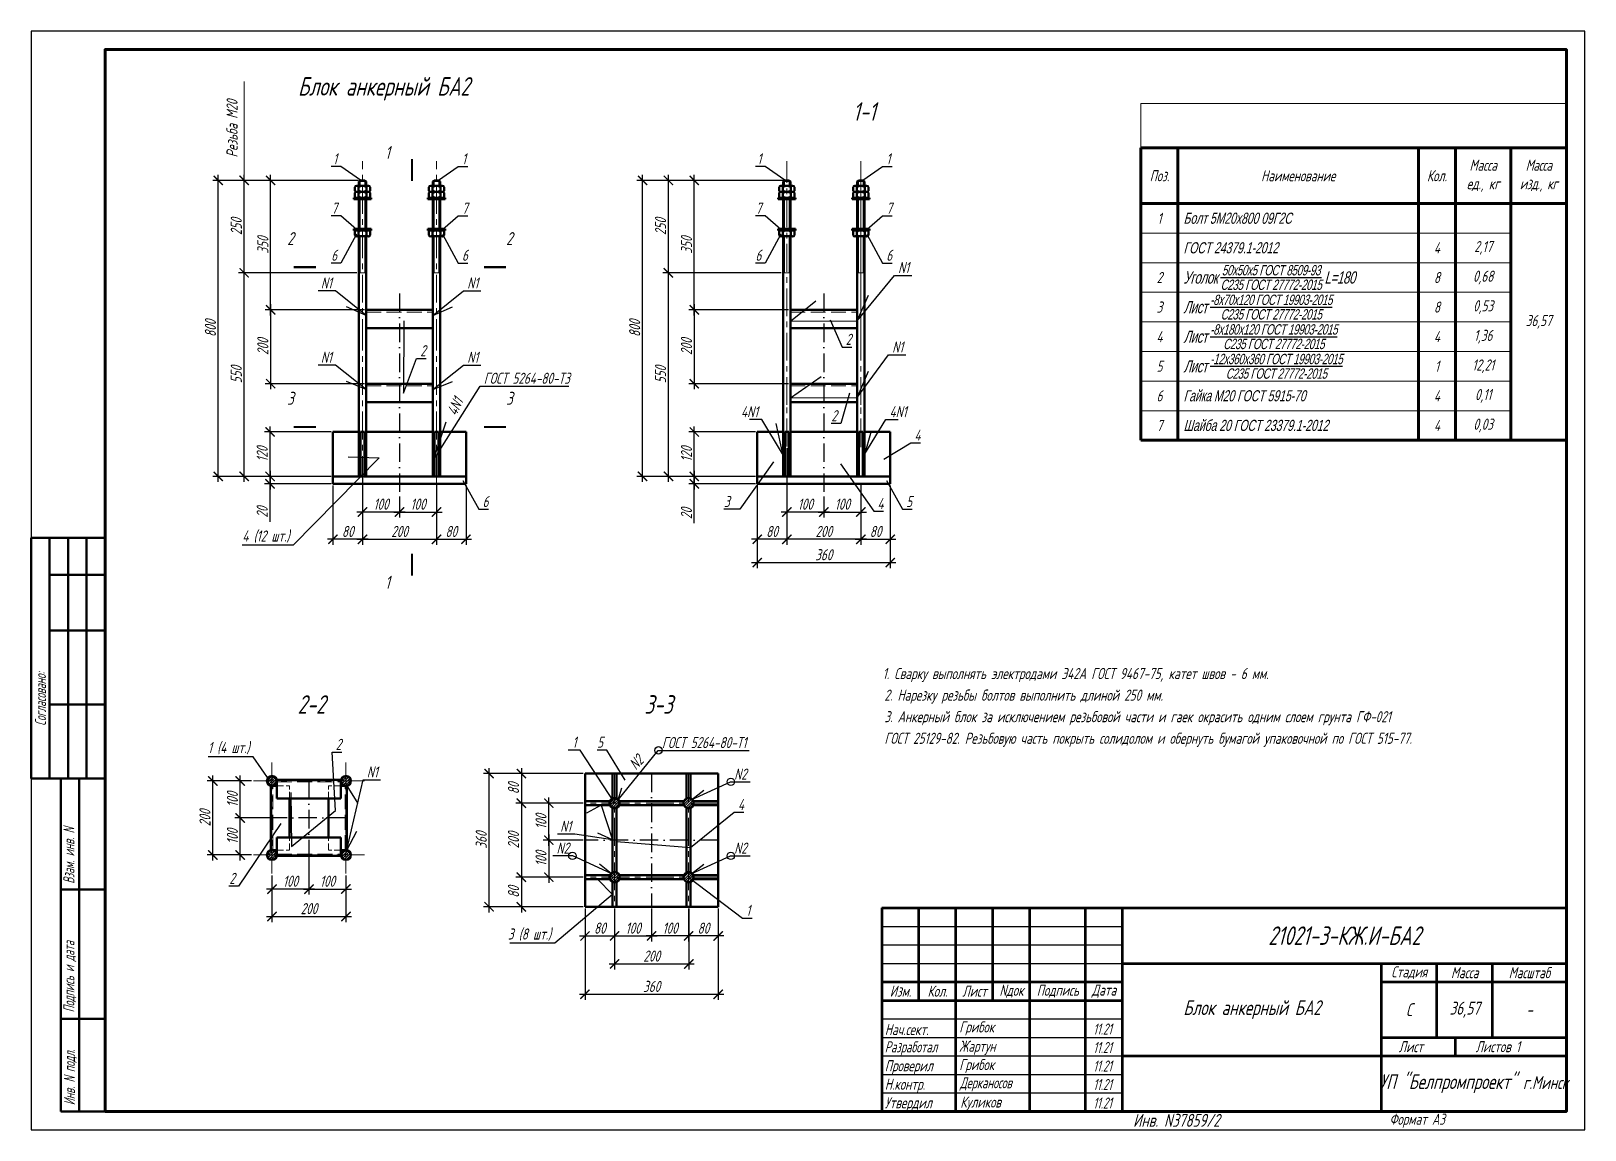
# Paper-space layout 'АБ2' of a CAD drawing. Header units: millimetres. Extents: x 0 to 420, y 0 to 297.
import ezdxf
from ezdxf import colors
from ezdxf.entities.mleader import LeaderData, LeaderLine
from ezdxf.enums import TextEntityAlignment as Align
from ezdxf.math import Vec2, Vec3

# ---------------------------------------------------------------- set-up
doc = ezdxf.new("R2010")
doc.units = ezdxf.units.MM
for name, pattern in [('CENTER3', [4, 2.5, -0.5, 0.5, -0.5]), ('ОСЕВАЯ_МЕЛКАЯ', [8, 5, -1.5, 0, -1.5]), ('ШТРИХ_СРЕДНИЙ', [5.5, 4, -1.5]), ('ШТРИХОВАЯ', [0.75, 0.5, -0.25])]:
    doc.linetypes.add(name, pattern=pattern)
for name, color, linetype, lineweight in [('!_К_Размер', 2, 'Continuous', 25), ('!_К_Размерная', 1, 'Continuous', 25), ('!_К_Текст', 71, 'Continuous', 25), ('!выноски_0.25', 185, 'Continuous', 25), ('!Осевая', 141, 'CENTER3', 20), ('!Основная', 152, 'Continuous', 50), ('!Тонкая', 200, 'Continuous', 20), ('!Штрих', 92, 'ШТРИХОВАЯ', 20), ('Обозначения', 102, 'Continuous', 25), ('Основная', 134, 'Continuous', 70), ('Основной', 250, 'Continuous', 70), ('Пост 0.13', 217, 'Continuous', 25), ('Размеры текст', 1, 'Continuous', 20), ('ТЕКСТ', 250, 'Continuous', 25)]:
    doc.layers.add(name, color=color, linetype=linetype, lineweight=lineweight)
doc.styles.add('3.0', font='simplex.shx', dxfattribs={"width": 0.7, "oblique": 15, "height": 3})
doc.styles.add('5', font='simplex.shx', dxfattribs={"width": 0.7, "oblique": 15, "height": 5})
doc.styles.add('Build', font='simplex.shx', dxfattribs={"width": 0.7, "oblique": 15})
doc.styles.add('KL_текст3.5', font='simplex.shx', dxfattribs={"width": 0.7, "oblique": 15, "height": 3})
doc.styles.add('Romans0.7-15', font='romans.shx', dxfattribs={"width": 0.6, "oblique": 15})
doc.styles.get("Standard").update_dxf_attribs({"font": 'simplex.shx', "width": 0.7, "oblique": 15, "height": 3})
doc.dimstyles.new('10-3', dxfattribs={"dimtxt": 3, "dimasz": 2.5, "dimexe": 1.5, "dimexo": 0.5, "dimtad": 1, "dimdec": 0, "dimlfac": 10, "dimtxsty": '3.0', "dimblk": 'ARCHTICK', "dimcen": 2.5, "dimdle": 1.5, "dimazin": 0, "dimtfac": 1, "dimtdec": 0, "dimtmove": 1, "dimatfit": 3, "dimldrblk": 'OPEN30', "dimfxl": 1.5, "dimarcsym": 0})

psp = doc.layouts.new('АБ2')

# ---------------------------------------------------------------- texts
at = {"layer": '!_К_Размерная', "style": 'KL_текст3.5', "oblique": 15, "width": 0.7}
for s, p in [('1', (96.97, 262.44)), ('2', (70.99, 239.17)), ('3', (70.99, 195.99))]:
    psp.add_text(s, height=3.5, dxfattribs=at).set_placement(p, align=Align.RIGHT)
for s, p in [('2', (128.39, 239.17)), ('3', (128.39, 195.99))]:
    psp.add_text(s, height=3.5, dxfattribs=at).set_placement(p)
at = {"layer": '!_К_Размерная', "style": '3.0', "oblique": 15, "width": 0.7}
for s, rotation, p in [('4N1', 64.5977, (112.25, 194.09)), ('N2', 47.4049, (161.32, 99.11))]:
    psp.add_text(s, height=3, rotation=rotation, dxfattribs=at).set_placement(p, align=Align.TOP_LEFT)
at = {"layer": '!_К_Размерная', "style": 'KL_текст3.5', "oblique": 15, "width": 0.7}
psp.add_text('1', height=3.5, dxfattribs=at).set_placement((96.97, 149.78), align=Align.TOP_RIGHT)
at = {"layer": '!_К_Размерная', "char_height": 5, "width": 68.5178, "attachment_point": 1, "style": '5'}
for s, insert in [('Блок анкерный БА2', (72.14, 284.56)), ('1-1', (222.12, 277.75)), ('2-2', (72.04, 117.5)), ('3-3', (165.79, 117.5))]:
    psp.add_mtext(s, dxfattribs=dict(at, insert=insert))
at = {"layer": '!_К_Текст', "style": '3.0', "oblique": 15, "width": 0.7}
for s, p in [('1. Сварку выполнять электродами Э42А ГОСТ 9467-75, катет швов - 6 мм.', (230.17, 121.85)), ('2. Нарезку резьбы болтов выполнить длиной 250 мм.', (230.65, 116.02)), ('3. Анкерный блок за исключением резьбовой части и гаек окрасить одним слоем грунта ГФ-021', (230.65, 110.19)), ('ГОСТ 25129-82. Резьбовую часть покрыть солидолом и обернуть бумагой упаковочной по ГОСТ 515-77.', (230.65, 104.35))]:
    psp.add_text(s, height=3, dxfattribs=at).set_placement(p)
at = {"layer": '!выноски_0.25', "style": 'Build', "oblique": 15}
for s, width, p in [('Нач.сект.', 0.7, (230.75, 25.63)), ('Грибок', 0.7, (250.87, 26.33)), ('Разработал', 0.65, (230.75, 20.95)), ('Жартун', 0.68, (250.87, 21.11)), ('Проверил', 0.7, (230.75, 15.85)), ('Грибок', 0.7, (250.87, 16.15)), ('Н.контр.', 0.7, (230.75, 10.85)), ('Дерканосов', 0.65, (251.07, 11.25)), ('Утвердил', 0.7, (230.75, 5.85)), ('Куликов', 0.7, (251.17, 6.04)), ('Формат А3', 0.7, (367.17, 1.4))]:
    psp.add_text(s, height=3, dxfattribs=dict(at, width=width)).set_placement(p)
at = {"layer": '!выноски_0.25', "style": 'Build', "oblique": 15, "width": 0.65}
for p in [(289.6, 25.77), (289.6, 20.77), (289.6, 15.77), (289.6, 10.77), (289.6, 5.77)]:
    psp.add_text('11.21', height=3, dxfattribs=at).set_placement(p, align=Align.CENTER)
at = {"layer": '!выноски_0.25', "color": 18, "true_color": 0x000000, "attachment_point": 5, "style": 'Build'}
for s, insert, char_height, width in [('21021-3-КЖ.И-БА2', (355, 52.5), 5, 120), ('Блок анкерный БА2', (330, 32.5), 4, 70)]:
    psp.add_mtext(s, dxfattribs=dict(at, insert=insert, char_height=char_height, width=width))
at = {"layer": '!выноски_0.25', "style": 'Build'}
for s, insert, char_height, width, attachment_point in [('Стадия', (372.5, 42.5), 3, 15, 5), ('Масса', (387.5, 42.5), 3, 15, 5), ('Масштаб', (405, 42.5), 3, 20, 5), ('Изм.', (235, 37.5), 3, 10, 5), ('Кол.', (245, 37.5), 3, 10, 5), ('Лист', (255, 37.5), 3, 10, 5), ('Nдок', (265, 37.5), 3, 10, 5), ('Подпись', (277.5, 37.5), 3, 15, 5), ('Дата', (290, 37.5), 3, 10, 5), ('С', (372.5, 32.5), 3.5, 15, 5), ('36,57', (387.5, 32.5), 3.5, 15, 5), ('Лист', (369.65, 22.5), 3, 19, 4), ('Листов 1', (390.45, 22.5), 3, 29, 4), ('УП "Белпромпроект" {\\H0.875x;г.Минск}', (390, 12.5), 4, 50, 5)]:
    psp.add_mtext(s, dxfattribs=dict(at, insert=insert, char_height=char_height, width=width, attachment_point=attachment_point))
at = {"insert": (405, 32.5), "char_height": 3.5, "width": 20, "attachment_point": 5, "style": 'Build'}
psp.add_mtext('-', dxfattribs=at)
at = {"layer": 'Размеры текст', "style": '3.0', "oblique": 15, "width": 0.7}
psp.add_text('Резьба М20', height=3, rotation=90, dxfattribs=at).set_placement((52.82, 262.83), align=Align.TOP_LEFT)
at = {"layer": 'ТЕКСТ', "linetype": 'Continuous', "style": 'Romans0.7-15', "oblique": 15, "width": 0.6}
for s, p in [('Согласовано:', (4.03, 109.23)), ('Взам. инв. N', (11.73, 66.53)), ('Подпись и дата', (11.73, 31.75)), ('Инв. N подл.', (11.86, 6.67))]:
    psp.add_text(s, height=3, rotation=90, dxfattribs=at).set_placement(p)
at = {"layer": 'ТЕКСТ', "linetype": 'Continuous', "style": '3.0', "oblique": 15, "width": 0.7}
psp.add_text('Инв. N37859/2', height=3.5, dxfattribs=at).set_placement((297.87, 0.84))

# ---------------------------------------------------------------- blocks, each defined once
blk = doc.blocks.new('*U167')
at = {"layer": 'Обозначения'}
blk.add_lwpolyline([(0, 0), (420, 0), (420, 297), (0, 297)], close=True, dxfattribs=at)
at = {"layer": 'Обозначения', "lineweight": 60}
blk.add_lwpolyline([(20, 5), (415, 5), (415, 292), (20, 292)], close=True, dxfattribs=at)
blk = doc.blocks.new('_ArchTick')
at = {"color": 0, "linetype": 'ByBlock', "const_width": 0.15}
blk.add_lwpolyline([(-0.5, -0.5), (0.5, 0.5)], dxfattribs=at)
blk = doc.blocks.new('*D198')
at = {"layer": 'Defpoints', "color": 0, "transparency": 16777216}
for p in [(89.59, 176.64), (81.59, 174.64), (81.59, 159.64)]:
    blk.add_point(p, dxfattribs=at)
at = {"layer": 'Размеры текст', "color": 0, "lineweight": -2, "transparency": 16777216}
for p, q in [((81.59, 174.14), (81.59, 158.14)), ((89.59, 176.14), (89.59, 158.14)), ((91.09, 159.64), (80.09, 159.64))]:
    blk.add_line(p, q, dxfattribs=at)
at = {"layer": 'Размеры текст', "color": 0, "lineweight": -2, "transparency": 16777216, "xscale": 2.5, "yscale": 2.5, "zscale": 2.5, "rotation": 180}
blk.add_blockref('_ArchTick', (81.59, 159.64), dxfattribs=at)
at = {"layer": 'Размеры текст', "color": 0, "lineweight": -2, "transparency": 16777216, "xscale": 2.5, "yscale": 2.5, "zscale": 2.5}
blk.add_blockref('_ArchTick', (89.59, 159.64), dxfattribs=at)
at = {"layer": 'Размеры текст', "color": 0, "transparency": 16777216, "insert": (85.59, 161.76), "char_height": 3, "attachment_point": 5, "style": '3.0'}
blk.add_mtext('80', dxfattribs=at)
blk = doc.blocks.new('_Open30')
at = {"color": 0, "linetype": 'ByBlock', "lineweight": -2}
for p, q in [((-1, 0.27), (0, 0)), ((0, 0), (-1, -0.27)), ((0, 0), (-1, 0))]:
    blk.add_line(p, q, dxfattribs=at)
blk = doc.blocks.new('*D199')
at = {"layer": 'Defpoints', "color": 0, "transparency": 16777216}
for p in [(64.59, 188.64), (81.59, 188.64), (81.59, 176.64)]:
    blk.add_point(p, dxfattribs=at)
at = {"layer": 'Размеры текст', "color": 0, "lineweight": -2, "transparency": 16777216}
for p, q in [((64.59, 175.14), (64.59, 190.14)), ((81.09, 188.64), (63.09, 188.64)), ((81.09, 176.64), (63.09, 176.64))]:
    blk.add_line(p, q, dxfattribs=at)
at = {"layer": 'Размеры текст', "color": 0, "lineweight": -2, "transparency": 16777216, "xscale": 2.5, "yscale": 2.5, "zscale": 2.5}
for p, rotation in [((64.59, 188.64), 90), ((64.59, 176.64), 270)]:
    blk.add_blockref('_ArchTick', p, dxfattribs=dict(at, rotation=rotation))
at = {"layer": 'Размеры текст', "color": 0, "transparency": 16777216, "insert": (62.47, 182.64), "char_height": 3, "attachment_point": 5, "rotation": 90, "style": '3.0'}
blk.add_mtext('120', dxfattribs=at)
blk = doc.blocks.new('*D182')
at = {"layer": 'Defpoints', "color": 0, "transparency": 16777216}
for p in [(81.59, 176.64), (64.59, 174.64), (81.59, 174.64)]:
    blk.add_point(p, dxfattribs=at)
at = {"layer": 'Размеры текст', "color": 0, "lineweight": -2, "transparency": 16777216}
for p, q in [((81.09, 176.64), (63.09, 176.64)), ((64.59, 178.14), (64.59, 173.14)), ((81.09, 174.64), (63.09, 174.64)), ((64.59, 164.38), (64.59, 174.64))]:
    blk.add_line(p, q, dxfattribs=at)
at = {"layer": 'Размеры текст', "color": 0, "lineweight": -2, "transparency": 16777216, "xscale": 2.5, "yscale": 2.5, "zscale": 2.5}
for p, rotation in [((64.59, 176.64), 90), ((64.59, 174.64), 270)]:
    blk.add_blockref('_ArchTick', p, dxfattribs=dict(at, rotation=rotation))
at = {"layer": 'Размеры текст', "color": 0, "transparency": 16777216, "insert": (62.47, 166.98), "char_height": 3, "attachment_point": 5, "rotation": 90, "style": '3.0'}
blk.add_mtext('20', dxfattribs=at)
blk = doc.blocks.new('*D183')
at = {"layer": 'Defpoints', "color": 0, "transparency": 16777216}
for p in [(57.59, 231.67), (88.59, 231.67), (64.59, 176.64)]:
    blk.add_point(p, dxfattribs=at)
at = {"layer": 'Размеры текст', "color": 0, "lineweight": -2, "transparency": 16777216}
for p, q in [((88.09, 231.67), (56.09, 231.67)), ((57.59, 175.14), (57.59, 233.17)), ((64.09, 176.64), (56.09, 176.64))]:
    blk.add_line(p, q, dxfattribs=at)
at = {"layer": 'Размеры текст', "color": 0, "lineweight": -2, "transparency": 16777216, "xscale": 2.5, "yscale": 2.5, "zscale": 2.5}
for p, rotation in [((57.59, 231.67), 90), ((57.59, 176.64), 270)]:
    blk.add_blockref('_ArchTick', p, dxfattribs=dict(at, rotation=rotation))
at = {"layer": 'Размеры текст', "color": 0, "transparency": 16777216, "insert": (55.47, 204.15), "char_height": 3, "attachment_point": 5, "rotation": 90, "style": '3.0'}
blk.add_mtext('550', dxfattribs=at)
blk = doc.blocks.new('*D184')
at = {"layer": 'Defpoints', "color": 0, "transparency": 16777216}
for p in [(57.59, 256.64), (64.59, 256.64), (62.97, 231.67)]:
    blk.add_point(p, dxfattribs=at)
at = {"layer": 'Размеры текст', "color": 0, "lineweight": -2, "transparency": 16777216}
for p, q in [((64.09, 256.64), (56.09, 256.64)), ((57.59, 230.17), (57.59, 258.14)), ((62.47, 231.67), (56.09, 231.67))]:
    blk.add_line(p, q, dxfattribs=at)
at = {"layer": 'Размеры текст', "color": 0, "lineweight": -2, "transparency": 16777216, "xscale": 2.5, "yscale": 2.5, "zscale": 2.5}
for p, rotation in [((57.59, 256.64), 90), ((57.59, 231.67), 270)]:
    blk.add_blockref('_ArchTick', p, dxfattribs=dict(at, rotation=rotation))
at = {"layer": 'Размеры текст', "color": 0, "transparency": 16777216, "insert": (55.47, 244.15), "char_height": 3, "attachment_point": 5, "rotation": 90, "style": '3.0'}
blk.add_mtext('250', dxfattribs=at)
blk = doc.blocks.new('*D185')
at = {"layer": 'Defpoints', "color": 0, "transparency": 16777216}
for p in [(50.59, 256.64), (57.59, 256.64), (57.59, 176.64)]:
    blk.add_point(p, dxfattribs=at)
at = {"layer": 'Размеры текст', "color": 0, "lineweight": -2, "transparency": 16777216}
for p, q in [((57.09, 256.64), (49.09, 256.64)), ((50.59, 175.14), (50.59, 258.14)), ((57.09, 176.64), (49.09, 176.64))]:
    blk.add_line(p, q, dxfattribs=at)
at = {"layer": 'Размеры текст', "color": 0, "lineweight": -2, "transparency": 16777216, "xscale": 2.5, "yscale": 2.5, "zscale": 2.5}
for p, rotation in [((50.59, 256.64), 90), ((50.59, 176.64), 270)]:
    blk.add_blockref('_ArchTick', p, dxfattribs=dict(at, rotation=rotation))
at = {"layer": 'Размеры текст', "color": 0, "transparency": 16777216, "insert": (48.47, 216.64), "char_height": 3, "attachment_point": 5, "rotation": 90, "style": '3.0'}
blk.add_mtext('800', dxfattribs=at)
blk = doc.blocks.new('*D186')
at = {"layer": 'Defpoints', "color": 0, "transparency": 16777216}
for p in [(224.27, 174.76), (232.24, 174.64), (232.24, 159.64)]:
    blk.add_point(p, dxfattribs=at)
at = {"layer": 'Размеры текст', "color": 0, "lineweight": -2, "transparency": 16777216}
for p, q in [((224.27, 174.26), (224.27, 158.14)), ((232.24, 174.14), (232.24, 158.14)), ((222.77, 159.64), (233.74, 159.64))]:
    blk.add_line(p, q, dxfattribs=at)
at = {"layer": 'Размеры текст', "color": 0, "lineweight": -2, "transparency": 16777216, "xscale": 2.5, "yscale": 2.5, "zscale": 2.5, "rotation": 180}
blk.add_blockref('_ArchTick', (224.27, 159.64), dxfattribs=at)
at = {"layer": 'Размеры текст', "color": 0, "lineweight": -2, "transparency": 16777216, "xscale": 2.5, "yscale": 2.5, "zscale": 2.5}
blk.add_blockref('_ArchTick', (232.24, 159.64), dxfattribs=at)
at = {"layer": 'Размеры текст', "color": 0, "transparency": 16777216, "insert": (228.26, 161.76), "char_height": 3, "attachment_point": 5, "style": '3.0'}
blk.add_mtext('80', dxfattribs=at)
blk = doc.blocks.new('*D187')
at = {"layer": 'Defpoints', "color": 0, "transparency": 16777216}
for p in [(179.27, 188.64), (196.27, 188.64), (196.27, 176.64)]:
    blk.add_point(p, dxfattribs=at)
at = {"layer": 'Размеры текст', "color": 0, "lineweight": -2, "transparency": 16777216}
for p, q in [((179.27, 175.14), (179.27, 190.14)), ((195.77, 188.64), (177.77, 188.64)), ((195.77, 176.64), (177.77, 176.64))]:
    blk.add_line(p, q, dxfattribs=at)
at = {"layer": 'Размеры текст', "color": 0, "lineweight": -2, "transparency": 16777216, "xscale": 2.5, "yscale": 2.5, "zscale": 2.5}
for p, rotation in [((179.27, 188.64), 90), ((179.27, 176.64), 270)]:
    blk.add_blockref('_ArchTick', p, dxfattribs=dict(at, rotation=rotation))
at = {"layer": 'Размеры текст', "color": 0, "transparency": 16777216, "insert": (177.15, 182.64), "char_height": 3, "attachment_point": 5, "rotation": 90, "style": '3.0'}
blk.add_mtext('120', dxfattribs=at)
blk = doc.blocks.new('*D174')
at = {"layer": 'Defpoints', "color": 0, "transparency": 16777216}
for p in [(196.27, 176.64), (179.27, 174.64), (196.27, 174.64)]:
    blk.add_point(p, dxfattribs=at)
at = {"layer": 'Размеры текст', "color": 0, "lineweight": -2, "transparency": 16777216}
for p, q in [((195.77, 176.64), (177.77, 176.64)), ((179.27, 178.14), (179.27, 173.14)), ((195.77, 174.64), (177.77, 174.64)), ((179.27, 164), (179.27, 174.64))]:
    blk.add_line(p, q, dxfattribs=at)
at = {"layer": 'Размеры текст', "color": 0, "lineweight": -2, "transparency": 16777216, "xscale": 2.5, "yscale": 2.5, "zscale": 2.5}
for p, rotation in [((179.27, 176.64), 90), ((179.27, 174.64), 270)]:
    blk.add_blockref('_ArchTick', p, dxfattribs=dict(at, rotation=rotation))
at = {"layer": 'Размеры текст', "color": 0, "transparency": 16777216, "insert": (177.15, 166.6), "char_height": 3, "attachment_point": 5, "rotation": 90, "style": '3.0'}
blk.add_mtext('20', dxfattribs=at)
blk = doc.blocks.new('*D175')
at = {"layer": 'Defpoints', "color": 0, "transparency": 16777216}
for p in [(205.27, 221.67), (179.27, 201.7), (205.27, 201.7)]:
    blk.add_point(p, dxfattribs=at)
at = {"layer": 'Размеры текст', "color": 0, "lineweight": -2, "transparency": 16777216}
for p, q in [((179.27, 223.17), (179.27, 200.2)), ((204.77, 221.67), (177.77, 221.67)), ((204.77, 201.7), (177.77, 201.7))]:
    blk.add_line(p, q, dxfattribs=at)
at = {"layer": 'Размеры текст', "color": 0, "lineweight": -2, "transparency": 16777216, "xscale": 2.5, "yscale": 2.5, "zscale": 2.5}
for p, rotation in [((179.27, 221.67), 90), ((179.27, 201.7), 270)]:
    blk.add_blockref('_ArchTick', p, dxfattribs=dict(at, rotation=rotation))
at = {"layer": 'Размеры текст', "color": 0, "transparency": 16777216, "insert": (177.15, 211.69), "char_height": 3, "attachment_point": 5, "rotation": 90, "style": '3.0'}
blk.add_mtext('200', dxfattribs=at)
blk = doc.blocks.new('*D176')
at = {"layer": 'Defpoints', "color": 0, "transparency": 16777216}
for p in [(172.27, 231.66), (203.27, 231.66), (196.27, 176.64)]:
    blk.add_point(p, dxfattribs=at)
at = {"layer": 'Размеры текст', "color": 0, "lineweight": -2, "transparency": 16777216}
for p, q in [((202.77, 231.66), (170.77, 231.66)), ((172.27, 175.14), (172.27, 233.16)), ((195.77, 176.64), (170.77, 176.64))]:
    blk.add_line(p, q, dxfattribs=at)
at = {"layer": 'Размеры текст', "color": 0, "lineweight": -2, "transparency": 16777216, "xscale": 2.5, "yscale": 2.5, "zscale": 2.5}
for p, rotation in [((172.27, 231.66), 90), ((172.27, 176.64), 270)]:
    blk.add_blockref('_ArchTick', p, dxfattribs=dict(at, rotation=rotation))
at = {"layer": 'Размеры текст', "color": 0, "transparency": 16777216, "insert": (170.15, 204.15), "char_height": 3, "attachment_point": 5, "rotation": 90, "style": '3.0'}
blk.add_mtext('550', dxfattribs=at)
blk = doc.blocks.new('*D177')
at = {"layer": 'Defpoints', "color": 0, "transparency": 16777216}
for p in [(172.27, 256.64), (179.27, 256.64), (179.35, 231.66)]:
    blk.add_point(p, dxfattribs=at)
at = {"layer": 'Размеры текст', "color": 0, "lineweight": -2, "transparency": 16777216}
for p, q in [((178.77, 256.64), (170.77, 256.64)), ((172.27, 230.16), (172.27, 258.14)), ((178.85, 231.66), (170.77, 231.66))]:
    blk.add_line(p, q, dxfattribs=at)
at = {"layer": 'Размеры текст', "color": 0, "lineweight": -2, "transparency": 16777216, "xscale": 2.5, "yscale": 2.5, "zscale": 2.5}
for p, rotation in [((172.27, 256.64), 90), ((172.27, 231.66), 270)]:
    blk.add_blockref('_ArchTick', p, dxfattribs=dict(at, rotation=rotation))
at = {"layer": 'Размеры текст', "color": 0, "transparency": 16777216, "insert": (170.15, 244.15), "char_height": 3, "attachment_point": 5, "rotation": 90, "style": '3.0'}
blk.add_mtext('250', dxfattribs=at)
blk = doc.blocks.new('*D178')
at = {"layer": 'Defpoints', "color": 0, "transparency": 16777216}
for p in [(165.27, 256.64), (172.27, 256.64), (172.27, 176.64)]:
    blk.add_point(p, dxfattribs=at)
at = {"layer": 'Размеры текст', "color": 0, "lineweight": -2, "transparency": 16777216}
for p, q in [((171.77, 256.64), (163.77, 256.64)), ((165.27, 175.14), (165.27, 258.14)), ((171.77, 176.64), (163.77, 176.64))]:
    blk.add_line(p, q, dxfattribs=at)
at = {"layer": 'Размеры текст', "color": 0, "lineweight": -2, "transparency": 16777216, "xscale": 2.5, "yscale": 2.5, "zscale": 2.5}
for p, rotation in [((165.27, 256.64), 90), ((165.27, 176.64), 270)]:
    blk.add_blockref('_ArchTick', p, dxfattribs=dict(at, rotation=rotation))
at = {"layer": 'Размеры текст', "color": 0, "transparency": 16777216, "insert": (163.15, 216.64), "char_height": 3, "attachment_point": 5, "rotation": 90, "style": '3.0'}
blk.add_mtext('800', dxfattribs=at)
blk = doc.blocks.new('*D179')
at = {"layer": 'Defpoints', "color": 0, "transparency": 16777216}
for p in [(109.59, 174.76), (117.56, 174.64), (117.56, 159.64)]:
    blk.add_point(p, dxfattribs=at)
at = {"layer": 'Размеры текст', "color": 0, "lineweight": -2, "transparency": 16777216}
for p, q in [((109.59, 174.26), (109.59, 158.14)), ((117.56, 174.14), (117.56, 158.14)), ((108.09, 159.64), (119.06, 159.64))]:
    blk.add_line(p, q, dxfattribs=at)
at = {"layer": 'Размеры текст', "color": 0, "lineweight": -2, "transparency": 16777216, "xscale": 2.5, "yscale": 2.5, "zscale": 2.5, "rotation": 180}
blk.add_blockref('_ArchTick', (109.59, 159.64), dxfattribs=at)
at = {"layer": 'Размеры текст', "color": 0, "lineweight": -2, "transparency": 16777216, "xscale": 2.5, "yscale": 2.5, "zscale": 2.5}
blk.add_blockref('_ArchTick', (117.56, 159.64), dxfattribs=at)
at = {"layer": 'Размеры текст', "color": 0, "transparency": 16777216, "insert": (113.57, 161.76), "char_height": 3, "attachment_point": 5, "style": '3.0'}
blk.add_mtext('80', dxfattribs=at)
blk = doc.blocks.new('*D200')
at = {"layer": 'Defpoints', "color": 0, "transparency": 16777216}
for p in [(64.76, 256.64), (88.95, 256.64), (90.59, 221.67)]:
    blk.add_point(p, dxfattribs=at)
at = {"layer": 'Размеры текст', "color": 0, "lineweight": -2, "transparency": 16777216}
for p, q in [((88.45, 256.64), (63.26, 256.64)), ((64.76, 220.17), (64.76, 258.14)), ((90.09, 221.67), (63.26, 221.67))]:
    blk.add_line(p, q, dxfattribs=at)
at = {"layer": 'Размеры текст', "color": 0, "lineweight": -2, "transparency": 16777216, "xscale": 2.5, "yscale": 2.5, "zscale": 2.5}
for p, rotation in [((64.76, 256.64), 90), ((64.76, 221.67), 270)]:
    blk.add_blockref('_ArchTick', p, dxfattribs=dict(at, rotation=rotation))
at = {"layer": 'Размеры текст', "color": 0, "transparency": 16777216, "insert": (62.64, 239.15), "char_height": 3, "attachment_point": 5, "rotation": 90, "style": '3.0'}
blk.add_mtext('350', dxfattribs=at)
blk = doc.blocks.new('*D180')
at = {"layer": 'Defpoints', "color": 0, "transparency": 16777216}
for p in [(90.59, 221.67), (64.76, 201.7), (90.59, 201.7)]:
    blk.add_point(p, dxfattribs=at)
at = {"layer": 'Размеры текст', "color": 0, "lineweight": -2, "transparency": 16777216}
for p, q in [((64.76, 223.17), (64.76, 200.2)), ((90.09, 221.67), (63.26, 221.67)), ((90.09, 201.7), (63.26, 201.7))]:
    blk.add_line(p, q, dxfattribs=at)
at = {"layer": 'Размеры текст', "color": 0, "lineweight": -2, "transparency": 16777216, "xscale": 2.5, "yscale": 2.5, "zscale": 2.5}
for p, rotation in [((64.76, 221.67), 90), ((64.76, 201.7), 270)]:
    blk.add_blockref('_ArchTick', p, dxfattribs=dict(at, rotation=rotation))
at = {"layer": 'Размеры текст', "color": 0, "transparency": 16777216, "insert": (62.64, 211.69), "char_height": 3, "attachment_point": 5, "rotation": 90, "style": '3.0'}
blk.add_mtext('200', dxfattribs=at)
blk = doc.blocks.new('*D171')
at = {"layer": 'Defpoints', "color": 0, "transparency": 16777216}
for p in [(179.27, 256.64), (204.27, 256.64), (205.27, 221.67)]:
    blk.add_point(p, dxfattribs=at)
at = {"layer": 'Размеры текст', "color": 0, "lineweight": -2, "transparency": 16777216}
for p, q in [((203.77, 256.64), (177.77, 256.64)), ((179.27, 220.17), (179.27, 258.14)), ((204.77, 221.67), (177.77, 221.67))]:
    blk.add_line(p, q, dxfattribs=at)
at = {"layer": 'Размеры текст', "color": 0, "lineweight": -2, "transparency": 16777216, "xscale": 2.5, "yscale": 2.5, "zscale": 2.5}
for p, rotation in [((179.27, 256.64), 90), ((179.27, 221.67), 270)]:
    blk.add_blockref('_ArchTick', p, dxfattribs=dict(at, rotation=rotation))
at = {"layer": 'Размеры текст', "color": 0, "transparency": 16777216, "insert": (177.15, 239.15), "char_height": 3, "attachment_point": 5, "rotation": 90, "style": '3.0'}
blk.add_mtext('350', dxfattribs=at)
blk = doc.blocks.new('_None')
blk = doc.blocks.new('*D181')
at = {"layer": 'Defpoints', "color": 0, "transparency": 16777216}
for p in [(89.59, 176.64), (109.59, 170.91), (109.59, 159.64)]:
    blk.add_point(p, dxfattribs=at)
at = {"layer": 'Размеры текст', "color": 0, "lineweight": -2, "transparency": 16777216}
for p, q in [((89.59, 176.14), (89.59, 158.14)), ((109.59, 170.41), (109.59, 158.14)), ((88.09, 159.64), (111.09, 159.64))]:
    blk.add_line(p, q, dxfattribs=at)
at = {"layer": 'Размеры текст', "color": 0, "lineweight": -2, "transparency": 16777216, "xscale": 2.5, "yscale": 2.5, "zscale": 2.5, "rotation": 180}
blk.add_blockref('_ArchTick', (89.59, 159.64), dxfattribs=at)
at = {"layer": 'Размеры текст', "color": 0, "lineweight": -2, "transparency": 16777216, "xscale": 2.5, "yscale": 2.5, "zscale": 2.5}
blk.add_blockref('_ArchTick', (109.59, 159.64), dxfattribs=at)
at = {"layer": 'Размеры текст', "color": 0, "transparency": 16777216, "insert": (99.59, 161.76), "char_height": 3, "attachment_point": 5, "style": '3.0'}
blk.add_mtext('200', dxfattribs=at)
blk = doc.blocks.new('*D168')
at = {"layer": 'Defpoints', "color": 0, "transparency": 16777216}
for p in [(204.27, 184.76), (224.27, 174.76), (204.27, 159.64)]:
    blk.add_point(p, dxfattribs=at)
at = {"layer": 'Размеры текст', "color": 0, "lineweight": -2, "transparency": 16777216}
for p, q in [((204.27, 184.26), (204.27, 158.14)), ((224.27, 174.26), (224.27, 158.14)), ((225.77, 159.64), (202.77, 159.64))]:
    blk.add_line(p, q, dxfattribs=at)
at = {"layer": 'Размеры текст', "color": 0, "lineweight": -2, "transparency": 16777216, "xscale": 2.5, "yscale": 2.5, "zscale": 2.5, "rotation": 180}
blk.add_blockref('_ArchTick', (204.27, 159.64), dxfattribs=at)
at = {"layer": 'Размеры текст', "color": 0, "lineweight": -2, "transparency": 16777216, "xscale": 2.5, "yscale": 2.5, "zscale": 2.5}
blk.add_blockref('_ArchTick', (224.27, 159.64), dxfattribs=at)
at = {"layer": 'Размеры текст', "color": 0, "transparency": 16777216, "insert": (214.27, 161.76), "char_height": 3, "attachment_point": 5, "style": '3.0'}
blk.add_mtext('200', dxfattribs=at)
blk = doc.blocks.new('*D169')
at = {"layer": 'Defpoints', "color": 0, "transparency": 16777216}
for p in [(204.27, 184.76), (196.27, 174.64), (196.27, 159.64)]:
    blk.add_point(p, dxfattribs=at)
at = {"layer": 'Размеры текст', "color": 0, "lineweight": -2, "transparency": 16777216}
for p, q in [((204.27, 184.26), (204.27, 158.14)), ((196.27, 174.14), (196.27, 158.14)), ((205.77, 159.64), (194.77, 159.64))]:
    blk.add_line(p, q, dxfattribs=at)
at = {"layer": 'Размеры текст', "color": 0, "lineweight": -2, "transparency": 16777216, "xscale": 2.5, "yscale": 2.5, "zscale": 2.5, "rotation": 180}
blk.add_blockref('_ArchTick', (196.27, 159.64), dxfattribs=at)
at = {"layer": 'Размеры текст', "color": 0, "lineweight": -2, "transparency": 16777216, "xscale": 2.5, "yscale": 2.5, "zscale": 2.5}
blk.add_blockref('_ArchTick', (204.27, 159.64), dxfattribs=at)
at = {"layer": 'Размеры текст', "color": 0, "transparency": 16777216, "insert": (200.27, 161.76), "char_height": 3, "attachment_point": 5, "style": '3.0'}
blk.add_mtext('80', dxfattribs=at)
blk = doc.blocks.new('*D170')
at = {"layer": 'Defpoints', "color": 0, "transparency": 16777216}
for p in [(196.27, 159.64), (232.24, 159.64), (232.24, 153.35)]:
    blk.add_point(p, dxfattribs=at)
at = {"layer": 'Размеры текст', "color": 0, "lineweight": -2, "transparency": 16777216}
for p, q in [((196.27, 159.14), (196.27, 151.85)), ((232.24, 159.14), (232.24, 151.85)), ((194.77, 153.35), (233.74, 153.35))]:
    blk.add_line(p, q, dxfattribs=at)
at = {"layer": 'Размеры текст', "color": 0, "lineweight": -2, "transparency": 16777216, "xscale": 2.5, "yscale": 2.5, "zscale": 2.5, "rotation": 180}
blk.add_blockref('_ArchTick', (196.27, 153.35), dxfattribs=at)
at = {"layer": 'Размеры текст', "color": 0, "lineweight": -2, "transparency": 16777216, "xscale": 2.5, "yscale": 2.5, "zscale": 2.5}
blk.add_blockref('_ArchTick', (232.24, 153.35), dxfattribs=at)
at = {"layer": 'Размеры текст', "color": 0, "transparency": 16777216, "insert": (214.26, 155.47), "char_height": 3, "attachment_point": 5, "style": '3.0'}
blk.add_mtext('360', dxfattribs=at)
blk = doc.blocks.new('*D338')
at = {"layer": 'Defpoints', "color": 0, "transparency": 16777216}
for p in [(65.11, 69.31), (85.1, 69.31), (85.1, 57.69)]:
    blk.add_point(p, dxfattribs=at)
at = {"layer": 'Размеры текст', "color": 0, "lineweight": -2, "transparency": 16777216}
for p, q in [((65.11, 68.81), (65.11, 56.19)), ((85.1, 68.81), (85.1, 56.19)), ((63.61, 57.69), (86.6, 57.69))]:
    blk.add_line(p, q, dxfattribs=at)
at = {"layer": 'Размеры текст', "color": 0, "lineweight": -2, "transparency": 16777216, "xscale": 2.5, "yscale": 2.5, "zscale": 2.5, "rotation": 180}
blk.add_blockref('_ArchTick', (65.11, 57.69), dxfattribs=at)
at = {"layer": 'Размеры текст', "color": 0, "lineweight": -2, "transparency": 16777216, "xscale": 2.5, "yscale": 2.5, "zscale": 2.5}
blk.add_blockref('_ArchTick', (85.1, 57.69), dxfattribs=at)
at = {"layer": 'Размеры текст', "color": 0, "transparency": 16777216, "insert": (75.11, 59.81), "char_height": 3, "attachment_point": 5, "style": '3.0'}
blk.add_mtext('200', dxfattribs=at)
blk = doc.blocks.new('*D343')
at = {"layer": 'Defpoints', "color": 0, "transparency": 16777216}
for p in [(49.13, 94.31), (60.11, 94.31), (60.11, 74.31)]:
    blk.add_point(p, dxfattribs=at)
at = {"layer": 'Размеры текст', "color": 0, "lineweight": -2, "transparency": 16777216}
for p, q in [((59.61, 94.31), (47.63, 94.31)), ((49.13, 72.81), (49.13, 95.81)), ((59.61, 74.31), (47.63, 74.31))]:
    blk.add_line(p, q, dxfattribs=at)
at = {"layer": 'Размеры текст', "color": 0, "lineweight": -2, "transparency": 16777216, "xscale": 2.5, "yscale": 2.5, "zscale": 2.5}
for p, rotation in [((49.13, 94.31), 90), ((49.13, 74.31), 270)]:
    blk.add_blockref('_ArchTick', p, dxfattribs=dict(at, rotation=rotation))
at = {"layer": 'Размеры текст', "color": 0, "transparency": 16777216, "insert": (47, 84.31), "char_height": 3, "attachment_point": 5, "rotation": 90, "style": '3.0'}
blk.add_mtext('200', dxfattribs=at)
blk = doc.blocks.new('*D188')
at = {"layer": 'Defpoints', "color": 0, "transparency": 16777216}
for p in [(149.73, 96.31), (132.52, 88.31), (149.73, 88.31)]:
    blk.add_point(p, dxfattribs=at)
at = {"layer": 'Размеры текст', "color": 0, "lineweight": -2, "transparency": 16777216}
for p, q in [((132.52, 97.81), (132.52, 86.81)), ((149.23, 96.31), (131.02, 96.31)), ((149.23, 88.31), (131.02, 88.31))]:
    blk.add_line(p, q, dxfattribs=at)
at = {"layer": 'Размеры текст', "color": 0, "lineweight": -2, "transparency": 16777216, "xscale": 2.5, "yscale": 2.5, "zscale": 2.5}
for p, rotation in [((132.52, 96.31), 90), ((132.52, 88.31), 270)]:
    blk.add_blockref('_ArchTick', p, dxfattribs=dict(at, rotation=rotation))
at = {"layer": 'Размеры текст', "color": 0, "transparency": 16777216, "insert": (130.39, 92.31), "char_height": 3, "attachment_point": 5, "rotation": 90, "style": '3.0'}
blk.add_mtext('80', dxfattribs=at)
blk = doc.blocks.new('*D189')
at = {"layer": 'Defpoints', "color": 0, "transparency": 16777216}
for p in [(149.73, 88.31), (132.52, 68.31), (149.73, 68.31)]:
    blk.add_point(p, dxfattribs=at)
at = {"layer": 'Размеры текст', "color": 0, "lineweight": -2, "transparency": 16777216}
for p, q in [((149.23, 88.31), (131.02, 88.31)), ((132.52, 89.81), (132.52, 66.81)), ((149.23, 68.31), (131.02, 68.31))]:
    blk.add_line(p, q, dxfattribs=at)
at = {"layer": 'Размеры текст', "color": 0, "lineweight": -2, "transparency": 16777216, "xscale": 2.5, "yscale": 2.5, "zscale": 2.5}
for p, rotation in [((132.52, 88.31), 90), ((132.52, 68.31), 270)]:
    blk.add_blockref('_ArchTick', p, dxfattribs=dict(at, rotation=rotation))
at = {"layer": 'Размеры текст', "color": 0, "transparency": 16777216, "insert": (130.39, 78.31), "char_height": 3, "attachment_point": 5, "rotation": 90, "style": '3.0'}
blk.add_mtext('200', dxfattribs=at)
blk = doc.blocks.new('*D190')
at = {"layer": 'Defpoints', "color": 0, "transparency": 16777216}
for p in [(149.73, 68.31), (132.52, 60.31), (149.73, 60.31)]:
    blk.add_point(p, dxfattribs=at)
at = {"layer": 'Размеры текст', "color": 0, "lineweight": -2, "transparency": 16777216}
for p, q in [((149.23, 68.31), (131.02, 68.31)), ((132.52, 69.81), (132.52, 58.81)), ((149.23, 60.31), (131.02, 60.31))]:
    blk.add_line(p, q, dxfattribs=at)
at = {"layer": 'Размеры текст', "color": 0, "lineweight": -2, "transparency": 16777216, "xscale": 2.5, "yscale": 2.5, "zscale": 2.5}
for p, rotation in [((132.52, 68.31), 90), ((132.52, 60.31), 270)]:
    blk.add_blockref('_ArchTick', p, dxfattribs=dict(at, rotation=rotation))
at = {"layer": 'Размеры текст', "color": 0, "transparency": 16777216, "insert": (130.39, 64.31), "char_height": 3, "attachment_point": 5, "rotation": 90, "style": '3.0'}
blk.add_mtext('80', dxfattribs=at)
blk = doc.blocks.new('*D191')
at = {"layer": 'Defpoints', "color": 0, "transparency": 16777216}
for p in [(149.73, 60.31), (157.73, 60.31), (157.73, 52.42)]:
    blk.add_point(p, dxfattribs=at)
at = {"layer": 'Размеры текст', "color": 0, "lineweight": -2, "transparency": 16777216}
for p, q in [((149.73, 59.81), (149.73, 50.92)), ((157.73, 59.81), (157.73, 50.92)), ((148.23, 52.42), (159.23, 52.42))]:
    blk.add_line(p, q, dxfattribs=at)
at = {"layer": 'Размеры текст', "color": 0, "lineweight": -2, "transparency": 16777216, "xscale": 2.5, "yscale": 2.5, "zscale": 2.5, "rotation": 180}
blk.add_blockref('_ArchTick', (149.73, 52.42), dxfattribs=at)
at = {"layer": 'Размеры текст', "color": 0, "lineweight": -2, "transparency": 16777216, "xscale": 2.5, "yscale": 2.5, "zscale": 2.5}
blk.add_blockref('_ArchTick', (157.73, 52.42), dxfattribs=at)
at = {"layer": 'Размеры текст', "color": 0, "transparency": 16777216, "insert": (153.73, 54.54), "char_height": 3, "attachment_point": 5, "style": '3.0'}
blk.add_mtext('80', dxfattribs=at)
blk = doc.blocks.new('*D192')
at = {"layer": 'Defpoints', "color": 0, "transparency": 16777216}
for p in [(157.73, 60.31), (167.73, 60.31), (167.73, 52.42)]:
    blk.add_point(p, dxfattribs=at)
at = {"layer": 'Размеры текст', "color": 0, "lineweight": -2, "transparency": 16777216}
for p, q in [((157.73, 59.81), (157.73, 50.92)), ((167.73, 59.81), (167.73, 50.92)), ((156.23, 52.42), (169.23, 52.42))]:
    blk.add_line(p, q, dxfattribs=at)
at = {"layer": 'Размеры текст', "color": 0, "lineweight": -2, "transparency": 16777216, "xscale": 2.5, "yscale": 2.5, "zscale": 2.5, "rotation": 180}
blk.add_blockref('_ArchTick', (157.73, 52.42), dxfattribs=at)
at = {"layer": 'Размеры текст', "color": 0, "lineweight": -2, "transparency": 16777216, "xscale": 2.5, "yscale": 2.5, "zscale": 2.5}
blk.add_blockref('_ArchTick', (167.73, 52.42), dxfattribs=at)
at = {"layer": 'Размеры текст', "color": 0, "transparency": 16777216, "insert": (162.73, 54.54), "char_height": 3, "attachment_point": 5, "style": '3.0'}
blk.add_mtext('100', dxfattribs=at)
blk = doc.blocks.new('*D193')
at = {"layer": 'Defpoints', "color": 0, "transparency": 16777216}
for p in [(177.72, 60.31), (185.72, 60.31), (177.72, 52.42)]:
    blk.add_point(p, dxfattribs=at)
at = {"layer": 'Размеры текст', "color": 0, "lineweight": -2, "transparency": 16777216}
for p, q in [((177.72, 59.81), (177.72, 50.92)), ((185.72, 59.81), (185.72, 50.92)), ((187.22, 52.42), (176.22, 52.42))]:
    blk.add_line(p, q, dxfattribs=at)
at = {"layer": 'Размеры текст', "color": 0, "lineweight": -2, "transparency": 16777216, "xscale": 2.5, "yscale": 2.5, "zscale": 2.5, "rotation": 180}
blk.add_blockref('_ArchTick', (177.72, 52.42), dxfattribs=at)
at = {"layer": 'Размеры текст', "color": 0, "lineweight": -2, "transparency": 16777216, "xscale": 2.5, "yscale": 2.5, "zscale": 2.5}
blk.add_blockref('_ArchTick', (185.72, 52.42), dxfattribs=at)
at = {"layer": 'Размеры текст', "color": 0, "transparency": 16777216, "insert": (181.72, 54.54), "char_height": 3, "attachment_point": 5, "style": '3.0'}
blk.add_mtext('80', dxfattribs=at)
blk = doc.blocks.new('*D194')
at = {"layer": 'Defpoints', "color": 0, "transparency": 16777216}
for p in [(167.73, 60.31), (177.72, 60.31), (167.73, 52.42)]:
    blk.add_point(p, dxfattribs=at)
at = {"layer": 'Размеры текст', "color": 0, "lineweight": -2, "transparency": 16777216}
for p, q in [((167.73, 59.81), (167.73, 50.92)), ((177.72, 59.81), (177.72, 50.92)), ((179.22, 52.42), (166.23, 52.42))]:
    blk.add_line(p, q, dxfattribs=at)
at = {"layer": 'Размеры текст', "color": 0, "lineweight": -2, "transparency": 16777216, "xscale": 2.5, "yscale": 2.5, "zscale": 2.5, "rotation": 180}
blk.add_blockref('_ArchTick', (167.73, 52.42), dxfattribs=at)
at = {"layer": 'Размеры текст', "color": 0, "lineweight": -2, "transparency": 16777216, "xscale": 2.5, "yscale": 2.5, "zscale": 2.5}
blk.add_blockref('_ArchTick', (177.72, 52.42), dxfattribs=at)
at = {"layer": 'Размеры текст', "color": 0, "transparency": 16777216, "insert": (172.72, 54.54), "char_height": 3, "attachment_point": 5, "style": '3.0'}
blk.add_mtext('100', dxfattribs=at)
blk = doc.blocks.new('*D195')
at = {"layer": 'Defpoints', "color": 0, "transparency": 16777216}
for p in [(157.73, 60.31), (177.77, 60.31), (177.77, 44.86)]:
    blk.add_point(p, dxfattribs=at)
at = {"layer": 'Размеры текст', "color": 0, "lineweight": -2, "transparency": 16777216}
for p, q in [((157.73, 59.81), (157.73, 43.36)), ((177.77, 59.81), (177.77, 43.36)), ((156.23, 44.86), (179.27, 44.86))]:
    blk.add_line(p, q, dxfattribs=at)
at = {"layer": 'Размеры текст', "color": 0, "lineweight": -2, "transparency": 16777216, "xscale": 2.5, "yscale": 2.5, "zscale": 2.5, "rotation": 180}
blk.add_blockref('_ArchTick', (157.73, 44.86), dxfattribs=at)
at = {"layer": 'Размеры текст', "color": 0, "lineweight": -2, "transparency": 16777216, "xscale": 2.5, "yscale": 2.5, "zscale": 2.5}
blk.add_blockref('_ArchTick', (177.77, 44.86), dxfattribs=at)
at = {"layer": 'Размеры текст', "color": 0, "transparency": 16777216, "insert": (167.75, 46.99), "char_height": 3, "attachment_point": 5, "style": '3.0'}
blk.add_mtext('200', dxfattribs=at)
blk = doc.blocks.new('*T173')
at = {"layer": 'Defpoints', "color": 8, "linetype": 'ByBlock', "lineweight": 0, "transparency": 16777216}
for p, q in [((0, 0), (115, 0)), ((0, 0), (0, -12)), ((115, 0), (115, -12))]:
    blk.add_line(p, q, dxfattribs=at)
at = {"layer": 'Обозначения', "color": 0, "linetype": 'Continuous', "lineweight": 60, "transparency": 16777216}
for p, q in [((0, -12), (115, -12)), ((0, -12), (0, -91)), ((10, -12), (10, -91)), ((75, -12), (75, -91)), ((85, -12), (85, -91)), ((100, -12), (100, -91)), ((115, -12), (115, -91)), ((0, -27), (115, -27)), ((0, -91), (115, -91))]:
    blk.add_line(p, q, dxfattribs=at)
at = {"layer": 'Обозначения', "color": 0, "linetype": 'Continuous', "lineweight": 15, "transparency": 16777216}
for p, q in [((0, -35), (100, -35)), ((0, -43), (100, -43)), ((0, -51), (100, -51)), ((0, -59), (100, -59)), ((0, -67), (100, -67)), ((0, -75), (100, -75)), ((0, -83), (100, -83))]:
    blk.add_line(p, q, dxfattribs=at)
at = {"layer": 'Обозначения', "color": 0, "transparency": 16777216}
for s, insert, char_height, width, attachment_point in [('Масса ед., кг', (92.5, -19.5), 3, 12, 5), ('{\\T0.95;Масса изд., кг}', (107.5, -19.5), 3, 12, 5), ('Поз.', (5, -19.5), 3, 7, 5), ('Наименование', (42.5, -19.5), 3, 62, 5), ('Кол.', (80, -19.5), 3, 7, 5), ('1', (5, -31), 3, 7, 5), ('{\\fMS Sans Serif|b0|i0|c204|p0;\\C256;Болт 5М20х800 09Г2С}', (11.5, -31), 3, 62, 4), ('{\\fMS Sans Serif|b0|i0|c204|p0;\\C256;ГОСТ 24379.1-2012}', (11.5, -39), 3, 62, 4), ('4', (80, -39), 3, 7, 5), ('2,17', (92.5, -39), 3, 12, 5), ('2', (5, -47), 3, 7, 5), ('\\A1;{\\fMS Sans Serif|b0|i0|c204|p0;\\T0.95;\\C256;Уголок \\H0.85x;\\S50х50х5 ГОСТ 8509-93/С235 ГОСТ 27772-2015;\\H1.17647x; \\fMS Sans Serif|b0|i0|c0|p0;L=\\fMS Sans Serif|b0|i0|c204|p0;180}', (11.5, -47), 3.3, 62, 4), ('8', (80, -47), 3, 7, 5), ('0,68', (92.5, -47), 3, 12, 5), ('3', (5, -55), 3, 7, 5), ('\\A1;{\\fMS Sans Serif|b0|i0|c204|p0;\\T0.95;\\C256;Лист \\H0.85x;\\S-8х70х120 ГОСТ 19903-2015/С235 ГОСТ 27772-2015;\\H1.17647x; }', (11.5, -55), 3.3, 62, 4), ('8', (80, -55), 3, 7, 5), ('0,53', (92.5, -55), 3, 12, 5), ('36,57', (107.5, -59), 3, 12, 5), ('4', (5, -63), 3, 7, 5), ('\\A1;{\\fMS Sans Serif|b0|i0|c204|p0;\\T0.95;\\C256;Лист \\H0.85x;\\S-8х180х120 ГОСТ 19903-2015/С235 ГОСТ 27772-2015;\\H1.17647x; }', (11.5, -63), 3.3, 62, 4), ('4', (80, -63), 3, 7, 5), ('1,36', (92.5, -63), 3, 12, 5), ('5', (5, -71), 3, 7, 5), ('\\A1;{\\fMS Sans Serif|b0|i0|c204|p0;\\T0.95;\\C256;Лист \\H0.85x;\\S-12х360х360 ГОСТ 19903-2015/С235 ГОСТ 27772-2015;\\H1.17647x; }', (11.5, -71), 3.3, 62, 4), ('1', (80, -71), 3, 7, 5), ('12,21', (92.5, -71), 3, 12, 5), ('6', (5, -79), 3, 7, 5), ('{\\fMS Sans Serif|b0|i0|c204|p0;\\C256;Гайка М20 ГОСТ 5915-70}', (11.5, -79), 3, 62, 4), ('4', (80, -79), 3, 7, 5), ('0,11', (92.5, -79), 3, 12, 5), ('7', (5, -87), 3, 7, 5), ('{\\fMS Sans Serif|b0|i0|c204|p0;\\C256;Шайба 20 ГОСТ 23379.1-2012}', (11.5, -87), 3, 62, 4), ('4', (80, -87), 3, 7, 5), ('0,03', (92.5, -87), 3, 12, 5)]:
    blk.add_mtext(s, dxfattribs=dict(at, insert=insert, char_height=char_height, width=width, attachment_point=attachment_point))
blk = doc.blocks.new('*D196')
at = {"layer": 'Defpoints', "color": 0, "transparency": 16777216}
for p in [(123.81, 96.31), (149.73, 96.31), (149.73, 60.31)]:
    blk.add_point(p, dxfattribs=at)
at = {"layer": 'Размеры текст', "color": 0, "lineweight": -2, "transparency": 16777216}
for p, q in [((123.81, 58.81), (123.81, 97.81)), ((149.23, 96.31), (122.31, 96.31)), ((149.23, 60.31), (122.31, 60.31))]:
    blk.add_line(p, q, dxfattribs=at)
at = {"layer": 'Размеры текст', "color": 0, "lineweight": -2, "transparency": 16777216, "xscale": 2.5, "yscale": 2.5, "zscale": 2.5}
for p, rotation in [((123.81, 96.31), 90), ((123.81, 60.31), 270)]:
    blk.add_blockref('_ArchTick', p, dxfattribs=dict(at, rotation=rotation))
at = {"layer": 'Размеры текст', "color": 0, "transparency": 16777216, "insert": (121.68, 78.31), "char_height": 3, "attachment_point": 5, "rotation": 90, "style": '3.0'}
blk.add_mtext('360', dxfattribs=at)
blk = doc.blocks.new('*D197')
at = {"layer": 'Defpoints', "color": 0, "transparency": 16777216}
for p in [(149.73, 60.31), (185.72, 60.31), (185.72, 36.66)]:
    blk.add_point(p, dxfattribs=at)
at = {"layer": 'Размеры текст', "color": 0, "lineweight": -2, "transparency": 16777216}
for p, q in [((149.73, 59.81), (149.73, 35.16)), ((185.72, 59.81), (185.72, 35.16)), ((148.23, 36.66), (187.22, 36.66))]:
    blk.add_line(p, q, dxfattribs=at)
at = {"layer": 'Размеры текст', "color": 0, "lineweight": -2, "transparency": 16777216, "xscale": 2.5, "yscale": 2.5, "zscale": 2.5, "rotation": 180}
blk.add_blockref('_ArchTick', (149.73, 36.66), dxfattribs=at)
at = {"layer": 'Размеры текст', "color": 0, "lineweight": -2, "transparency": 16777216, "xscale": 2.5, "yscale": 2.5, "zscale": 2.5}
blk.add_blockref('_ArchTick', (185.72, 36.66), dxfattribs=at)
at = {"layer": 'Размеры текст', "color": 0, "transparency": 16777216, "insert": (167.73, 38.79), "char_height": 3, "attachment_point": 5, "style": '3.0'}
blk.add_mtext('360', dxfattribs=at)
blk = doc.blocks.new('*D332')
at = {"layer": 'Defpoints', "color": 0, "transparency": 16777216}
for p in [(89.59, 174.64), (99.59, 171.69), (89.59, 167.01)]:
    blk.add_point(p, dxfattribs=at)
at = {"layer": 'Размеры текст', "color": 0, "lineweight": -2, "transparency": 16777216}
for p, q in [((89.59, 174.14), (89.59, 165.51)), ((99.59, 171.19), (99.59, 165.51)), ((101.09, 167.01), (88.09, 167.01))]:
    blk.add_line(p, q, dxfattribs=at)
at = {"layer": 'Размеры текст', "color": 0, "lineweight": -2, "transparency": 16777216, "xscale": 2.5, "yscale": 2.5, "zscale": 2.5, "rotation": 180}
blk.add_blockref('_ArchTick', (89.59, 167.01), dxfattribs=at)
at = {"layer": 'Размеры текст', "color": 0, "lineweight": -2, "transparency": 16777216, "xscale": 2.5, "yscale": 2.5, "zscale": 2.5}
blk.add_blockref('_ArchTick', (99.59, 167.01), dxfattribs=at)
at = {"layer": 'Размеры текст', "color": 0, "transparency": 16777216, "insert": (94.59, 169.14), "char_height": 3, "attachment_point": 5, "style": '3.0'}
blk.add_mtext('100', dxfattribs=at)
blk = doc.blocks.new('*D333')
at = {"layer": 'Defpoints', "color": 0, "transparency": 16777216}
for p in [(99.59, 171.69), (109.59, 171.69), (109.59, 167.01)]:
    blk.add_point(p, dxfattribs=at)
at = {"layer": 'Размеры текст', "color": 0, "lineweight": -2, "transparency": 16777216}
for p, q in [((99.59, 171.19), (99.59, 165.51)), ((109.59, 171.19), (109.59, 165.51)), ((98.09, 167.01), (111.09, 167.01))]:
    blk.add_line(p, q, dxfattribs=at)
at = {"layer": 'Размеры текст', "color": 0, "lineweight": -2, "transparency": 16777216, "xscale": 2.5, "yscale": 2.5, "zscale": 2.5, "rotation": 180}
blk.add_blockref('_ArchTick', (99.59, 167.01), dxfattribs=at)
at = {"layer": 'Размеры текст', "color": 0, "lineweight": -2, "transparency": 16777216, "xscale": 2.5, "yscale": 2.5, "zscale": 2.5}
blk.add_blockref('_ArchTick', (109.59, 167.01), dxfattribs=at)
at = {"layer": 'Размеры текст', "color": 0, "transparency": 16777216, "insert": (104.59, 169.14), "char_height": 3, "attachment_point": 5, "style": '3.0'}
blk.add_mtext('100', dxfattribs=at)
blk = doc.blocks.new('*D334')
at = {"layer": 'Defpoints', "color": 0, "transparency": 16777216}
for p in [(204.28, 174.64), (214.27, 171.69), (204.28, 167.01)]:
    blk.add_point(p, dxfattribs=at)
at = {"layer": 'Размеры текст', "color": 0, "lineweight": -2, "transparency": 16777216}
for p, q in [((204.28, 174.14), (204.28, 165.51)), ((214.27, 171.19), (214.27, 165.51)), ((215.77, 167.01), (202.78, 167.01))]:
    blk.add_line(p, q, dxfattribs=at)
at = {"layer": 'Размеры текст', "color": 0, "lineweight": -2, "transparency": 16777216, "xscale": 2.5, "yscale": 2.5, "zscale": 2.5, "rotation": 180}
blk.add_blockref('_ArchTick', (204.28, 167.01), dxfattribs=at)
at = {"layer": 'Размеры текст', "color": 0, "lineweight": -2, "transparency": 16777216, "xscale": 2.5, "yscale": 2.5, "zscale": 2.5}
blk.add_blockref('_ArchTick', (214.27, 167.01), dxfattribs=at)
at = {"layer": 'Размеры текст', "color": 0, "transparency": 16777216, "insert": (209.27, 169.14), "char_height": 3, "attachment_point": 5, "style": '3.0'}
blk.add_mtext('100', dxfattribs=at)
blk = doc.blocks.new('*D335')
at = {"layer": 'Defpoints', "color": 0, "transparency": 16777216}
for p in [(214.27, 171.69), (224.28, 171.69), (224.28, 167.01)]:
    blk.add_point(p, dxfattribs=at)
at = {"layer": 'Размеры текст', "color": 0, "lineweight": -2, "transparency": 16777216}
for p, q in [((214.27, 171.19), (214.27, 165.51)), ((224.28, 171.19), (224.28, 165.51)), ((212.77, 167.01), (225.78, 167.01))]:
    blk.add_line(p, q, dxfattribs=at)
at = {"layer": 'Размеры текст', "color": 0, "lineweight": -2, "transparency": 16777216, "xscale": 2.5, "yscale": 2.5, "zscale": 2.5, "rotation": 180}
blk.add_blockref('_ArchTick', (214.27, 167.01), dxfattribs=at)
at = {"layer": 'Размеры текст', "color": 0, "lineweight": -2, "transparency": 16777216, "xscale": 2.5, "yscale": 2.5, "zscale": 2.5}
blk.add_blockref('_ArchTick', (224.28, 167.01), dxfattribs=at)
at = {"layer": 'Размеры текст', "color": 0, "transparency": 16777216, "insert": (219.27, 169.14), "char_height": 3, "attachment_point": 5, "style": '3.0'}
blk.add_mtext('100', dxfattribs=at)
blk = doc.blocks.new('*D336')
at = {"layer": 'Defpoints', "color": 0, "transparency": 16777216}
for p in [(139.95, 88.31), (146.1, 88.31), (149.73, 78.31)]:
    blk.add_point(p, dxfattribs=at)
at = {"layer": 'Размеры текст', "color": 0, "lineweight": -2, "transparency": 16777216}
for p, q in [((145.6, 88.31), (138.45, 88.31)), ((139.95, 76.81), (139.95, 89.81)), ((149.23, 78.31), (138.45, 78.31))]:
    blk.add_line(p, q, dxfattribs=at)
at = {"layer": 'Размеры текст', "color": 0, "lineweight": -2, "transparency": 16777216, "xscale": 2.5, "yscale": 2.5, "zscale": 2.5}
for p, rotation in [((139.95, 88.31), 90), ((139.95, 78.31), 270)]:
    blk.add_blockref('_ArchTick', p, dxfattribs=dict(at, rotation=rotation))
at = {"layer": 'Размеры текст', "color": 0, "transparency": 16777216, "insert": (137.83, 83.31), "char_height": 3, "attachment_point": 5, "rotation": 90, "style": '3.0'}
blk.add_mtext('100', dxfattribs=at)
blk = doc.blocks.new('*D337')
at = {"layer": 'Defpoints', "color": 0, "transparency": 16777216}
for p in [(149.73, 78.31), (139.95, 68.31), (147.57, 68.31)]:
    blk.add_point(p, dxfattribs=at)
at = {"layer": 'Размеры текст', "color": 0, "lineweight": -2, "transparency": 16777216}
for p, q in [((139.95, 79.81), (139.95, 66.81)), ((149.23, 78.31), (138.45, 78.31)), ((147.07, 68.31), (138.45, 68.31))]:
    blk.add_line(p, q, dxfattribs=at)
at = {"layer": 'Размеры текст', "color": 0, "lineweight": -2, "transparency": 16777216, "xscale": 2.5, "yscale": 2.5, "zscale": 2.5}
for p, rotation in [((139.95, 78.31), 90), ((139.95, 68.31), 270)]:
    blk.add_blockref('_ArchTick', p, dxfattribs=dict(at, rotation=rotation))
at = {"layer": 'Размеры текст', "color": 0, "transparency": 16777216, "insert": (137.83, 73.31), "char_height": 3, "attachment_point": 5, "rotation": 90, "style": '3.0'}
blk.add_mtext('100', dxfattribs=at)
blk = doc.blocks.new('*D339')
at = {"layer": 'Defpoints', "color": 0, "transparency": 16777216}
for p in [(75.11, 74.31), (65.11, 69.31), (65.11, 65.1)]:
    blk.add_point(p, dxfattribs=at)
at = {"layer": 'Размеры текст', "color": 0, "lineweight": -2, "transparency": 16777216}
for p, q in [((75.11, 73.81), (75.11, 63.6)), ((65.11, 68.81), (65.11, 63.6)), ((76.61, 65.1), (63.61, 65.1))]:
    blk.add_line(p, q, dxfattribs=at)
at = {"layer": 'Размеры текст', "color": 0, "lineweight": -2, "transparency": 16777216, "xscale": 2.5, "yscale": 2.5, "zscale": 2.5, "rotation": 180}
blk.add_blockref('_ArchTick', (65.11, 65.1), dxfattribs=at)
at = {"layer": 'Размеры текст', "color": 0, "lineweight": -2, "transparency": 16777216, "xscale": 2.5, "yscale": 2.5, "zscale": 2.5}
blk.add_blockref('_ArchTick', (75.11, 65.1), dxfattribs=at)
at = {"layer": 'Размеры текст', "color": 0, "transparency": 16777216, "insert": (70.11, 67.22), "char_height": 3, "attachment_point": 5, "style": '3.0'}
blk.add_mtext('100', dxfattribs=at)
blk = doc.blocks.new('*D340')
at = {"layer": 'Defpoints', "color": 0, "transparency": 16777216}
for p in [(75.11, 74.04), (85.1, 69.31), (85.1, 65.1)]:
    blk.add_point(p, dxfattribs=at)
at = {"layer": 'Размеры текст', "color": 0, "lineweight": -2, "transparency": 16777216}
for p, q in [((75.11, 73.54), (75.11, 63.6)), ((85.1, 68.81), (85.1, 63.6)), ((73.61, 65.1), (86.6, 65.1))]:
    blk.add_line(p, q, dxfattribs=at)
at = {"layer": 'Размеры текст', "color": 0, "lineweight": -2, "transparency": 16777216, "xscale": 2.5, "yscale": 2.5, "zscale": 2.5, "rotation": 180}
blk.add_blockref('_ArchTick', (75.11, 65.1), dxfattribs=at)
at = {"layer": 'Размеры текст', "color": 0, "lineweight": -2, "transparency": 16777216, "xscale": 2.5, "yscale": 2.5, "zscale": 2.5}
blk.add_blockref('_ArchTick', (85.1, 65.1), dxfattribs=at)
at = {"layer": 'Размеры текст', "color": 0, "transparency": 16777216, "insert": (80.11, 67.22), "char_height": 3, "attachment_point": 5, "style": '3.0'}
blk.add_mtext('100', dxfattribs=at)
blk = doc.blocks.new('*D341')
at = {"layer": 'Defpoints', "color": 0, "transparency": 16777216}
for p in [(56.53, 84.31), (65.11, 84.31), (60.11, 74.31)]:
    blk.add_point(p, dxfattribs=at)
at = {"layer": 'Размеры текст', "color": 0, "lineweight": -2, "transparency": 16777216}
for p, q in [((64.61, 84.31), (55.03, 84.31)), ((56.53, 72.81), (56.53, 85.81)), ((59.61, 74.31), (55.03, 74.31))]:
    blk.add_line(p, q, dxfattribs=at)
at = {"layer": 'Размеры текст', "color": 0, "lineweight": -2, "transparency": 16777216, "xscale": 2.5, "yscale": 2.5, "zscale": 2.5}
for p, rotation in [((56.53, 84.31), 90), ((56.53, 74.31), 270)]:
    blk.add_blockref('_ArchTick', p, dxfattribs=dict(at, rotation=rotation))
at = {"layer": 'Размеры текст', "color": 0, "transparency": 16777216, "insert": (54.41, 79.31), "char_height": 3, "attachment_point": 5, "rotation": 90, "style": '3.0'}
blk.add_mtext('100', dxfattribs=at)
blk = doc.blocks.new('*D342')
at = {"layer": 'Defpoints', "color": 0, "transparency": 16777216}
for p in [(56.53, 94.31), (60.11, 94.31), (65.36, 84.31)]:
    blk.add_point(p, dxfattribs=at)
at = {"layer": 'Размеры текст', "color": 0, "lineweight": -2, "transparency": 16777216}
for p, q in [((59.61, 94.31), (55.03, 94.31)), ((56.53, 82.81), (56.53, 95.81)), ((64.86, 84.31), (55.03, 84.31))]:
    blk.add_line(p, q, dxfattribs=at)
at = {"layer": 'Размеры текст', "color": 0, "lineweight": -2, "transparency": 16777216, "xscale": 2.5, "yscale": 2.5, "zscale": 2.5}
for p, rotation in [((56.53, 94.31), 90), ((56.53, 84.31), 270)]:
    blk.add_blockref('_ArchTick', p, dxfattribs=dict(at, rotation=rotation))
at = {"layer": 'Размеры текст', "color": 0, "transparency": 16777216, "insert": (54.41, 89.31), "char_height": 3, "attachment_point": 5, "rotation": 90, "style": '3.0'}
blk.add_mtext('100', dxfattribs=at)

# ---------------------------------------------------------------- dimensions: what is measured, and where the dimension line sits
at = {"layer": 'Размеры текст'}
for base, p1, p2, angle, picture, middle in [((50.59, 256.64), (57.59, 176.64), (57.59, 256.64), 90, '*D185', (48.47, 216.64)), ((57.59, 256.64), (62.97, 231.67), (64.59, 256.64), 90, '*D184', (55.47, 244.15)), ((64.76, 256.64), (90.59, 221.67), (88.95, 256.64), 90, '*D200', (62.64, 239.15)), ((165.27, 256.64), (172.27, 176.64), (172.27, 256.64), 90, '*D178', (163.15, 216.64)), ((172.27, 256.64), (179.35, 231.66), (179.27, 256.64), 90, '*D177', (170.15, 244.15)), ((179.27, 256.64), (205.27, 221.67), (204.27, 256.64), 90, '*D171', (177.15, 239.15)), ((57.59, 231.67), (64.59, 176.64), (88.59, 231.67), 90, '*D183', (55.47, 204.15)), ((172.27, 231.66), (196.27, 176.64), (203.27, 231.66), 90, '*D176', (170.15, 204.15)), ((64.76, 201.7), (90.59, 221.67), (90.59, 201.7), 90, '*D180', (62.64, 211.69)), ((179.27, 201.7), (205.27, 221.67), (205.27, 201.7), 90, '*D175', (177.15, 211.69)), ((64.59, 188.64), (81.59, 176.64), (81.59, 188.64), 90, '*D199', (62.47, 182.64)), ((179.27, 188.64), (196.27, 176.64), (196.27, 188.64), 90, '*D187', (177.15, 182.64)), ((123.81, 96.31), (149.73, 60.31), (149.73, 96.31), 90, '*D196', (121.68, 78.31)), ((132.52, 88.31), (149.73, 96.31), (149.73, 88.31), 90, '*D188', (130.39, 92.31)), ((49.13, 94.31), (60.11, 74.31), (60.11, 94.31), 90, '*D343', (47, 84.31)), ((56.53, 94.31), (65.36, 84.31), (60.11, 94.31), 90, '*D342', (54.41, 89.31)), ((132.52, 68.31), (149.73, 88.31), (149.73, 68.31), 90, '*D189', (130.39, 78.31)), ((139.95, 88.31), (149.73, 78.31), (146.1, 88.31), 90, '*D336', (137.83, 83.31)), ((56.53, 84.31), (60.11, 74.31), (65.11, 84.31), 90, '*D341', (54.41, 79.31)), ((139.95, 68.31), (149.73, 78.31), (147.57, 68.31), 90, '*D337', (137.83, 73.31)), ((132.52, 60.31), (149.73, 68.31), (149.73, 60.31), 90, '*D190', (130.39, 64.31)), ((167.73, 52.42), (177.72, 60.31), (167.73, 60.31), 180, '*D194', (172.72, 54.54)), ((177.72, 52.42), (185.72, 60.31), (177.72, 60.31), 180, '*D193', (181.72, 54.54))]:
    dim = psp.add_linear_dim(base=base, p1=p1, p2=p2, angle=angle, dimstyle='10-3', dxfattribs=at)
    dim.commit()
    dim.dimension.update_dxf_attribs({"geometry": picture, "text_midpoint": middle})
for base, p1, p2, picture, middle in [((196.27, 159.64), (204.27, 184.76), (196.27, 174.64), '*D169', (200.27, 161.76)), ((204.27, 159.64), (224.27, 174.76), (204.27, 184.76), '*D168', (214.27, 161.76)), ((81.59, 159.64), (89.59, 176.64), (81.59, 174.64), '*D198', (85.59, 161.76)), ((109.59, 159.64), (89.59, 176.64), (109.59, 170.91), '*D181', (99.59, 161.76)), ((89.59, 167.01), (99.59, 171.69), (89.59, 174.64), '*D332', (94.59, 169.14)), ((117.56, 159.64), (109.59, 174.76), (117.56, 174.64), '*D179', (113.57, 161.76)), ((204.28, 167.01), (214.27, 171.69), (204.28, 174.64), '*D334', (209.27, 169.14)), ((232.24, 159.64), (224.27, 174.76), (232.24, 174.64), '*D186', (228.26, 161.76)), ((109.59, 167.01), (99.59, 171.69), (109.59, 171.69), '*D333', (104.59, 169.14)), ((224.28, 167.01), (214.27, 171.69), (224.28, 171.69), '*D335', (219.27, 169.14)), ((232.24, 153.35), (196.27, 159.64), (232.24, 159.64), '*D170', (214.26, 155.47)), ((65.11, 65.1), (75.11, 74.31), (65.11, 69.31), '*D339', (70.11, 67.22)), ((85.1, 65.1), (75.11, 74.04), (85.1, 69.31), '*D340', (80.11, 67.22)), ((85.1, 57.69), (65.11, 69.31), (85.1, 69.31), '*D338', (75.11, 59.81)), ((157.73, 52.42), (149.73, 60.31), (157.73, 60.31), '*D191', (153.73, 54.54)), ((185.72, 36.66), (149.73, 60.31), (185.72, 60.31), '*D197', (167.73, 38.79)), ((167.73, 52.42), (157.73, 60.31), (167.73, 60.31), '*D192', (162.73, 54.54)), ((177.77, 44.86), (157.73, 60.31), (177.77, 60.31), '*D195', (167.75, 46.99))]:
    dim = psp.add_linear_dim(base=base, p1=p1, p2=p2, dimstyle='10-3', dxfattribs=at)
    dim.commit()
    dim.dimension.update_dxf_attribs({"geometry": picture, "text_midpoint": middle})
for base, p1, p2, picture, middle in [((64.59, 174.64), (81.59, 176.64), (81.59, 174.64), '*D182', (63.28, 166.98)), ((179.27, 174.64), (196.27, 176.64), (196.27, 174.64), '*D174', (177.96, 166.6))]:
    dim = psp.add_linear_dim(base=base, p1=p1, p2=p2, angle=90, dimstyle='10-3', dxfattribs=at)
    dim.commit()
    dim.dimension.update_dxf_attribs({"geometry": picture, "text_midpoint": middle, "dimtype": 160})

# ---------------------------------------------------------------- linework, layer by layer
at = {"layer": '!_К_Размер', "ltscale": 3}
psp.add_line((203.27, 256.64), (178.02, 256.64), dxfattribs=at)
at = {"layer": '!_К_Размерная'}
for p, q in [((205.27, 218.57), (212.16, 224.08)), ((223.27, 218.69), (226.36, 225.64)), ((90.59, 220.12), (85.3, 222.49)), ((108.59, 220.12), (113.88, 222.49)), ((90.59, 200.15), (85.3, 202.32)), ((108.59, 200.15), (113.88, 202.32)), ((205.27, 197.83), (213.57, 203.6)), ((223.27, 197.83), (226.39, 205.09)), ((112.1, 191.27), (108.6, 180.78)), ((203.27, 182.28), (201.37, 190.95)), ((225.27, 182.28), (227.18, 188.99)), ((85.38, 92.96), (88.29, 88.26)), ((158.69, 89.26), (159.7, 92.49)), ((178.62, 89.33), (181.81, 91.86)), ((154.06, 87.78), (150.17, 85.59)), ((85.38, 75.65), (88.03, 80.73)), ((157.2, 78.38), (153.23, 80.17)), ((156.83, 69.32), (153.64, 71.85)), ((178.62, 69.32), (181.81, 71.85))]:
    psp.add_line(p, q, dxfattribs=at)
for points in [[(102.97, 256.44, 0.6, 0.6, 0), (102.97, 262.44, 0.6, 0.6, 0), (102.97, 260.44, 0, 0.8, 0), (98.97, 260.44, 0, 0, 0), (93.12, 260.44, 0, 0, 0)], [(76.99, 233.17, 0.6, 0.6, 0), (70.99, 233.17, 0.6, 0.6, 0), (72.99, 233.17, 0, 0.8, 0), (72.99, 237.17, 0, 0, 0), (72.99, 243.17, 0, 0, 0)], [(122.39, 233.17, 0.6, 0.6, 0), (128.39, 233.17, 0.6, 0.6, 0), (126.39, 233.17, 0, 0.8, 0), (126.39, 237.17, 0, 0, 0), (126.39, 243.17, 0, 0, 0)], [(76.99, 189.99, 0.6, 0.6, 0), (70.99, 189.99, 0.6, 0.6, 0), (72.99, 189.99, 0, 0.8, 0), (72.99, 193.99, 0, 0, 0), (72.99, 199.99, 0, 0, 0)], [(122.39, 189.99, 0.6, 0.6, 0), (128.39, 189.99, 0.6, 0.6, 0), (126.39, 189.99, 0, 0.8, 0), (126.39, 193.99, 0, 0, 0), (126.39, 199.99, 0, 0, 0)], [(102.97, 155.78, 0.6, 0.6, 0), (102.97, 149.78, 0.6, 0.6, 0), (102.97, 151.78, 0, 0.8, 0), (98.97, 151.78, 0, 0, 0), (92.97, 151.78, 0, 0, 0)]]:
    psp.add_lwpolyline(points, format="xyseb", dxfattribs=at)
for centre in [(169.6, 102.59), (189.13, 94.07), (146.32, 74.06), (189.13, 74.06)]:
    psp.add_circle(centre, 1, dxfattribs=at)
at = {"layer": '!_К_Текст'}
psp.add_line((57.59, 257.27), (57.59, 257.27), dxfattribs=at)
psp.add_line((57.59, 257.27), (57.59, 257.27), dxfattribs=at)
at = {"layer": '!выноски_0.25'}
for p, q in [((230, 55), (295, 55)), ((230, 50), (295, 50)), ((230, 45), (295, 45)), ((230, 30), (295, 30)), ((230, 25), (295, 25)), ((230, 20), (295, 20)), ((230, 15), (295, 15)), ((230, 10), (295, 10))]:
    psp.add_line(p, q, dxfattribs=at)
at = {"layer": '!Осевая', "color": 0, "ltscale": 3}
for p, q in [((89.59, 211.64), (89.59, 261.87)), ((109.59, 211.64), (109.59, 261.87)), ((204.27, 195.96), (204.27, 261.87)), ((224.27, 215.07), (224.27, 261.87)), ((224.27, 195.96), (224.27, 261.87)), ((89.59, 174.64), (89.59, 211.64)), ((109.59, 174.64), (109.59, 211.64)), ((204.27, 184.76), (204.27, 195.96)), ((224.27, 184.76), (224.27, 195.96)), ((224.27, 184.58), (224.27, 195.96)), ((65.11, 99.31), (65.11, 69.31)), ((85.1, 99.31), (85.1, 69.31)), ((90.11, 94.31), (60.11, 94.31)), ((157.73, 96.31), (157.73, 60.31)), ((177.72, 96.31), (177.72, 60.31)), ((185.72, 88.31), (149.73, 88.31)), ((90.11, 74.31), (60.11, 74.31)), ((185.72, 68.31), (149.73, 68.31))]:
    psp.add_line(p, q, dxfattribs=at)
at = {"layer": '!Основная', "color": 0}
for p, q in [((88.95, 256.64), (88.59, 256.37)), ((88.59, 255.14), (88.59, 256.37)), ((88.95, 256.64), (90.23, 256.64)), ((90.23, 256.64), (90.59, 256.37)), ((90.59, 255.14), (90.59, 256.37)), ((108.95, 256.64), (108.59, 256.37)), ((108.59, 255.14), (108.59, 256.37)), ((110.23, 256.64), (108.95, 256.64)), ((110.23, 256.64), (110.59, 256.37)), ((110.59, 255.14), (110.59, 256.37)), ((203.63, 256.64), (203.27, 256.37)), ((203.27, 255.14), (203.27, 256.37)), ((203.63, 256.64), (204.92, 256.64)), ((204.92, 256.64), (205.27, 256.37)), ((205.27, 255.14), (205.27, 256.37)), ((223.63, 256.64), (223.27, 256.37)), ((223.27, 255.14), (223.27, 256.37)), ((224.92, 256.64), (223.63, 256.64)), ((224.92, 256.64), (225.27, 256.37)), ((225.27, 255.14), (225.27, 256.37)), ((87.49, 253.83), (87.49, 254.85)), ((87.49, 252.23), (87.49, 253.25)), ((88.02, 255.14), (91.17, 255.14)), ((88.02, 253.54), (91.17, 253.54)), ((88.54, 253.83), (88.54, 254.85)), ((88.54, 252.23), (88.54, 253.25)), ((90.64, 253.83), (90.64, 254.85)), ((90.64, 252.23), (90.64, 253.25)), ((91.69, 253.83), (91.69, 254.85)), ((91.69, 252.23), (91.69, 253.25)), ((107.49, 253.83), (107.49, 254.85)), ((107.49, 252.23), (107.49, 253.25)), ((111.17, 255.14), (108.02, 255.14)), ((111.17, 253.54), (108.02, 253.54)), ((108.54, 253.83), (108.54, 254.85)), ((108.54, 252.23), (108.54, 253.25)), ((110.64, 253.83), (110.64, 254.85)), ((110.64, 252.23), (110.64, 253.25)), ((111.69, 253.83), (111.69, 254.85)), ((111.69, 252.23), (111.69, 253.25)), ((202.17, 253.83), (202.17, 254.85)), ((202.17, 252.23), (202.17, 253.25)), ((202.7, 255.14), (205.85, 255.14)), ((202.7, 253.54), (205.85, 253.54)), ((203.22, 253.83), (203.22, 254.85)), ((203.22, 252.23), (203.22, 253.25)), ((205.32, 253.83), (205.32, 254.85)), ((205.32, 252.23), (205.32, 253.25)), ((206.37, 253.83), (206.37, 254.85)), ((206.37, 252.23), (206.37, 253.25)), ((222.17, 253.83), (222.17, 254.85)), ((222.17, 252.23), (222.17, 253.25)), ((225.85, 255.14), (222.7, 255.14)), ((225.85, 253.54), (222.7, 253.54)), ((223.22, 253.83), (223.22, 254.85)), ((223.22, 252.23), (223.22, 253.25)), ((225.32, 253.83), (225.32, 254.85)), ((225.32, 252.23), (225.32, 253.25)), ((226.37, 253.83), (226.37, 254.85)), ((226.37, 252.23), (226.37, 253.25)), ((91.94, 251.94), (87.24, 251.94)), ((87.24, 251.94), (87.24, 251.54)), ((91.94, 251.53), (87.24, 251.53)), ((88.02, 251.94), (91.17, 251.94)), ((88.59, 243.54), (88.59, 251.53)), ((90.59, 243.54), (90.59, 251.53)), ((91.94, 251.94), (91.94, 251.54)), ((107.24, 251.94), (111.94, 251.94)), ((107.24, 251.94), (107.24, 251.54)), ((107.24, 251.53), (111.94, 251.53)), ((111.17, 251.94), (108.02, 251.94)), ((108.59, 243.54), (108.59, 251.53)), ((110.59, 243.54), (110.59, 251.53)), ((111.94, 251.94), (111.94, 251.54)), ((206.62, 251.94), (201.92, 251.94)), ((201.92, 251.94), (201.92, 251.54)), ((206.62, 251.53), (201.92, 251.53)), ((202.7, 251.94), (205.85, 251.94)), ((203.27, 243.54), (203.27, 251.53)), ((203.27, 243.54), (203.27, 248.73)), ((205.27, 243.54), (205.27, 251.53)), ((205.27, 243.54), (205.27, 248.73)), ((206.62, 251.94), (206.62, 251.54)), ((221.92, 251.94), (226.62, 251.94)), ((221.92, 251.94), (221.92, 251.54)), ((221.92, 251.53), (226.62, 251.53)), ((225.85, 251.94), (222.7, 251.94)), ((223.27, 243.54), (223.27, 251.53)), ((223.27, 243.54), (223.27, 248.73)), ((225.27, 243.54), (225.27, 251.53)), ((225.27, 243.54), (225.27, 248.73)), ((226.62, 251.94), (226.62, 251.54)), ((91.94, 243.54), (87.24, 243.54)), ((87.24, 243.13), (87.24, 243.53)), ((91.94, 243.13), (87.24, 243.13)), ((87.49, 242.83), (87.49, 241.82)), ((88.02, 241.53), (91.17, 241.53)), ((88.54, 242.83), (88.54, 241.82)), ((88.59, 211.64), (88.59, 241.53)), ((88.59, 231.74), (88.59, 241.53)), ((90.59, 211.64), (90.59, 241.53)), ((90.59, 231.74), (90.59, 241.53)), ((90.64, 242.83), (90.64, 241.82)), ((91.69, 242.83), (91.69, 241.82)), ((91.94, 243.13), (91.94, 243.53)), ((111.94, 243.54), (107.24, 243.54)), ((107.24, 243.13), (107.24, 243.53)), ((111.94, 243.13), (107.24, 243.13)), ((107.49, 242.83), (107.49, 241.82)), ((108.02, 241.53), (111.17, 241.53)), ((108.54, 242.83), (108.54, 241.82)), ((108.59, 231.74), (108.59, 241.53)), ((110.59, 231.74), (110.59, 241.53)), ((110.64, 242.83), (110.64, 241.82)), ((111.69, 242.83), (111.69, 241.82)), ((111.94, 243.13), (111.94, 243.53)), ((206.62, 243.54), (201.92, 243.54)), ((201.92, 243.13), (201.92, 243.53)), ((206.62, 243.13), (201.92, 243.13)), ((202.17, 242.83), (202.17, 241.82)), ((202.7, 241.53), (205.85, 241.53)), ((203.22, 242.83), (203.22, 241.82)), ((203.27, 215.07), (203.27, 241.53)), ((203.27, 232.83), (203.27, 241.53)), ((205.27, 215.07), (205.27, 241.53)), ((205.27, 232.83), (205.27, 241.53)), ((205.32, 242.83), (205.32, 241.82)), ((206.37, 242.83), (206.37, 241.82)), ((206.62, 243.13), (206.62, 243.53)), ((226.62, 243.54), (221.92, 243.54)), ((221.92, 243.13), (221.92, 243.53)), ((226.62, 243.13), (221.92, 243.13)), ((222.17, 242.83), (222.17, 241.82)), ((222.7, 241.53), (225.85, 241.53)), ((223.22, 242.83), (223.22, 241.82)), ((223.27, 215.07), (223.27, 241.53)), ((223.27, 232.83), (223.27, 241.53)), ((225.27, 215.07), (225.27, 241.53)), ((225.27, 232.83), (225.27, 241.53)), ((225.32, 242.83), (225.32, 241.82)), ((226.37, 242.83), (226.37, 241.82)), ((226.62, 243.13), (226.62, 243.53)), ((108.59, 211.64), (108.59, 232.73)), ((110.59, 211.64), (110.59, 232.73)), ((90.59, 221.67), (90.59, 221.67)), ((90.59, 221.67), (108.59, 221.67)), ((205.27, 221.67), (215.24, 221.67)), ((215.24, 221.67), (221.41, 221.67)), ((221.41, 221.67), (223.27, 221.67)), ((90.59, 216.67), (108.59, 216.67)), ((203.27, 195.96), (203.27, 215.07)), ((205.27, 216.67), (215.24, 216.67)), ((205.27, 195.96), (205.27, 215.07)), ((215.24, 216.67), (221.91, 216.67)), ((221.41, 216.67), (223.27, 216.67)), ((223.27, 195.96), (223.27, 215.07)), ((225.27, 195.96), (225.27, 215.07)), ((88.59, 193.55), (88.59, 211.64)), ((90.59, 193.55), (90.59, 211.64)), ((108.59, 193.55), (108.59, 211.64)), ((110.59, 193.55), (110.59, 211.64)), ((90.59, 201.7), (108.59, 201.7)), ((205.27, 201.7), (215.24, 201.7)), ((215.24, 201.7), (221.41, 201.7)), ((221.41, 201.7), (223.27, 201.7)), ((88.59, 176.64), (88.59, 193.55)), ((90.59, 196.7), (108.59, 196.7)), ((90.59, 176.64), (90.59, 193.55)), ((108.59, 176.64), (108.59, 193.55)), ((110.59, 176.64), (110.59, 193.55)), ((203.27, 176.64), (203.27, 195.96)), ((205.27, 196.7), (215.24, 196.7)), ((205.27, 176.64), (205.27, 195.96)), ((215.24, 196.7), (221.41, 196.7)), ((221.41, 196.7), (223.27, 196.7)), ((223.27, 176.64), (223.27, 195.96)), ((225.27, 176.64), (225.27, 195.96)), ((66.46, 92.96), (64.84, 92.96)), ((64.84, 75.65), (64.84, 92.96)), ((66.46, 89.58), (66.46, 94.58)), ((66.46, 94.58), (83.76, 94.58)), ((83.76, 89.58), (83.76, 94.58)), ((83.76, 92.96), (85.38, 92.96)), ((85.38, 75.65), (85.38, 92.96)), ((149.73, 60.31), (149.73, 96.31)), ((149.73, 96.31), (165.73, 96.31)), ((157.2, 96.31), (157.2, 89.66)), ((158.26, 96.31), (158.26, 89.66)), ((185.72, 96.31), (165.73, 96.31)), ((177.19, 96.31), (177.19, 89.66)), ((178.25, 96.31), (178.25, 89.66)), ((185.72, 60.31), (185.72, 96.31)), ((66.46, 89.58), (83.76, 89.58)), ((69.84, 79.04), (69.84, 89.58)), ((80.38, 79.04), (80.38, 89.58)), ((149.73, 88.84), (156.38, 88.84)), ((156.38, 87.78), (156.38, 88.84)), ((158.26, 89.66), (157.2, 89.66)), ((165.73, 88.84), (159.08, 88.84)), ((159.08, 87.78), (159.08, 88.84)), ((165.73, 88.84), (176.37, 88.84)), ((176.37, 87.78), (176.37, 88.84)), ((177.19, 89.66), (178.25, 89.66)), ((185.72, 88.84), (179.07, 88.84)), ((179.07, 87.78), (179.07, 88.84)), ((149.73, 87.78), (156.38, 87.78)), ((157.2, 69.66), (157.2, 86.96)), ((158.26, 86.96), (157.2, 86.96)), ((158.26, 69.66), (158.26, 86.96)), ((165.73, 87.78), (159.08, 87.78)), ((165.73, 87.78), (176.37, 87.78)), ((177.19, 69.66), (177.19, 86.96)), ((177.19, 86.96), (178.25, 86.96)), ((178.25, 69.66), (178.25, 86.96)), ((185.72, 87.78), (179.07, 87.78)), ((66.46, 75.65), (64.84, 75.65)), ((66.46, 79.04), (66.46, 74.04)), ((66.46, 79.04), (83.76, 79.04)), ((83.76, 79.04), (83.76, 74.04)), ((83.76, 75.65), (85.38, 75.65)), ((66.46, 74.04), (83.76, 74.04)), ((149.73, 68.84), (156.38, 68.84)), ((149.73, 67.78), (156.38, 67.78)), ((156.38, 68.84), (156.38, 67.78)), ((158.26, 69.66), (157.2, 69.66)), ((165.73, 68.84), (159.08, 68.84)), ((159.08, 68.84), (159.08, 67.78)), ((165.73, 67.78), (159.08, 67.78)), ((165.73, 68.84), (176.37, 68.84)), ((165.73, 67.78), (176.37, 67.78)), ((176.37, 68.84), (176.37, 67.78)), ((177.19, 69.66), (178.25, 69.66)), ((185.72, 68.84), (179.07, 68.84)), ((179.07, 68.84), (179.07, 67.78)), ((185.72, 67.78), (179.07, 67.78)), ((157.2, 60.31), (157.2, 66.96)), ((158.26, 66.96), (157.2, 66.96)), ((158.26, 60.31), (158.26, 66.96)), ((177.19, 60.31), (177.19, 66.96)), ((177.19, 66.96), (178.25, 66.96)), ((178.25, 60.31), (178.25, 66.96)), ((149.73, 60.31), (165.73, 60.31)), ((185.72, 60.31), (165.73, 60.31))]:
    psp.add_line(p, q, dxfattribs=at)
at = {"layer": '!Основная'}
for p, q in [((81.59, 176.64), (81.59, 188.64)), ((81.59, 188.64), (88.59, 188.64)), ((89.06, 188.64), (90.12, 188.64)), ((89.06, 176.64), (89.06, 188.64)), ((90.12, 176.64), (90.12, 188.64)), ((90.59, 188.64), (101.59, 188.64)), ((101.59, 188.64), (108.59, 188.64)), ((109.04, 188.64), (110.11, 188.64)), ((109.04, 176.64), (109.04, 188.64)), ((110.11, 176.64), (110.11, 188.64)), ((110.59, 188.64), (117.56, 188.64)), ((117.56, 176.64), (117.56, 188.64)), ((196.27, 176.64), (196.27, 188.64)), ((196.27, 188.64), (203.27, 188.64)), ((203.74, 188.64), (204.8, 188.64)), ((203.74, 176.64), (203.74, 188.64)), ((204.8, 176.64), (204.8, 188.64)), ((205.27, 188.64), (215.24, 188.64)), ((215.24, 188.64), (221.41, 188.64)), ((221.41, 188.64), (223.27, 188.64)), ((223.73, 188.64), (224.79, 188.64)), ((223.73, 176.64), (223.73, 188.64)), ((224.79, 176.64), (224.79, 188.64)), ((225.27, 188.64), (232.24, 188.64)), ((232.24, 176.64), (232.24, 188.64)), ((101.59, 176.64), (81.59, 176.64)), ((81.59, 176.64), (81.59, 174.64)), ((96.59, 176.64), (92.59, 176.64)), ((117.56, 176.64), (101.59, 176.64)), ((117.56, 176.64), (117.56, 174.64)), ((215.24, 176.64), (196.27, 176.64)), ((196.27, 176.64), (196.27, 174.64)), ((196.27, 176.64), (196.27, 174.64)), ((227.41, 176.64), (215.24, 176.64)), ((232.24, 176.64), (227.41, 176.64)), ((232.24, 176.64), (232.24, 174.64)), ((81.59, 174.64), (101.59, 174.64)), ((101.59, 174.64), (117.56, 174.64)), ((196.27, 174.64), (215.24, 174.64)), ((215.24, 174.64), (227.41, 174.64)), ((227.41, 174.64), (232.24, 174.64))]:
    psp.add_line(p, q, dxfattribs=at)
at = {"layer": '!Основная', "color": 0}
for centre in [(65.11, 94.31), (85.11, 94.31), (157.73, 88.31), (177.72, 88.31), (65.11, 74.31), (85.11, 74.31), (157.73, 68.31), (177.72, 68.31)]:
    psp.add_circle(centre, 1.35, dxfattribs=at)
for centre, radius, start, end in [((88.03, 254.5), 0.638, 91.0069, 147.1705), ((88.03, 254.18), 0.638, 212.8295, 268.9931), ((88.03, 252.9), 0.638, 91.0069, 147.1705), ((88.03, 252.58), 0.638, 212.8295, 268.9931), ((88, 254.5), 0.638, 32.8295, 88.9931), ((88, 254.18), 0.638, 271.0069, 327.1705), ((88, 252.9), 0.638, 32.8295, 88.9931), ((88, 252.58), 0.638, 271.0069, 327.1705), ((89.5, 253.44), 1.7, 86.9046, 124.1851), ((89.5, 255.24), 1.7, 235.8149, 273.0954), ((89.5, 251.84), 1.7, 86.9046, 124.1851), ((89.5, 253.64), 1.7, 235.8149, 273.0954), ((89.68, 253.44), 1.7, 55.8149, 93.0954), ((89.68, 255.24), 1.7, 266.9046, 304.1851), ((89.68, 251.84), 1.7, 55.8149, 93.0954), ((89.68, 253.64), 1.7, 266.9046, 304.1851), ((91.18, 254.5), 0.638, 91.0069, 147.1705), ((91.18, 254.18), 0.638, 212.8295, 268.9931), ((91.18, 252.9), 0.638, 91.0069, 147.1705), ((91.18, 252.58), 0.638, 212.8295, 268.9931), ((91.15, 254.5), 0.638, 32.8295, 88.9931), ((91.15, 254.18), 0.638, 271.0069, 327.1705), ((91.15, 252.9), 0.638, 32.8295, 88.9931), ((91.15, 252.58), 0.638, 271.0069, 327.1705), ((108.03, 254.5), 0.638, 91.0069, 147.1705), ((108.03, 254.18), 0.638, 212.8295, 268.9931), ((108.03, 252.9), 0.638, 91.0069, 147.1705), ((108.03, 252.58), 0.638, 212.8295, 268.9931), ((108, 254.5), 0.638, 32.8295, 88.9931), ((108, 254.18), 0.638, 271.0069, 327.1705), ((108, 252.9), 0.638, 32.8295, 88.9931), ((108, 252.58), 0.638, 271.0069, 327.1705), ((109.5, 253.44), 1.7, 86.9046, 124.1851), ((109.5, 255.24), 1.7, 235.8149, 273.0954), ((109.5, 251.84), 1.7, 86.9046, 124.1851), ((109.5, 253.64), 1.7, 235.8149, 273.0954), ((109.68, 253.44), 1.7, 55.8149, 93.0954), ((109.68, 255.24), 1.7, 266.9046, 304.1851), ((109.68, 251.84), 1.7, 55.8149, 93.0954), ((109.68, 253.64), 1.7, 266.9046, 304.1851), ((111.18, 254.5), 0.638, 91.0069, 147.1705), ((111.18, 254.18), 0.638, 212.8295, 268.9931), ((111.18, 252.9), 0.638, 91.0069, 147.1705), ((111.18, 252.58), 0.638, 212.8295, 268.9931), ((111.15, 254.5), 0.638, 32.8295, 88.9931), ((111.15, 254.18), 0.638, 271.0069, 327.1705), ((111.15, 252.9), 0.638, 32.8295, 88.9931), ((111.15, 252.58), 0.638, 271.0069, 327.1705), ((202.71, 254.5), 0.638, 91.0069, 147.1705), ((202.71, 254.18), 0.638, 212.8295, 268.9931), ((202.71, 252.9), 0.638, 91.0069, 147.1705), ((202.71, 252.58), 0.638, 212.8295, 268.9931), ((202.69, 254.5), 0.638, 32.8295, 88.9931), ((202.69, 254.18), 0.638, 271.0069, 327.1705), ((202.69, 252.9), 0.638, 32.8295, 88.9931), ((202.69, 252.58), 0.638, 271.0069, 327.1705), ((204.18, 253.44), 1.7, 86.9046, 124.1851), ((204.18, 255.24), 1.7, 235.8149, 273.0954), ((204.18, 251.84), 1.7, 86.9046, 124.1851), ((204.18, 253.64), 1.7, 235.8149, 273.0954), ((204.37, 253.44), 1.7, 55.8149, 93.0954), ((204.37, 255.24), 1.7, 266.9046, 304.1851), ((204.37, 251.84), 1.7, 55.8149, 93.0954), ((204.37, 253.64), 1.7, 266.9046, 304.1851), ((205.86, 254.5), 0.638, 91.0069, 147.1705), ((205.86, 254.18), 0.638, 212.8295, 268.9931), ((205.86, 252.9), 0.638, 91.0069, 147.1705), ((205.86, 252.58), 0.638, 212.8295, 268.9931), ((205.84, 254.5), 0.638, 32.8295, 88.9931), ((205.84, 254.18), 0.638, 271.0069, 327.1705), ((205.84, 252.9), 0.638, 32.8295, 88.9931), ((205.84, 252.58), 0.638, 271.0069, 327.1705), ((222.71, 254.5), 0.638, 91.0069, 147.1705), ((222.71, 254.18), 0.638, 212.8295, 268.9931), ((222.71, 252.9), 0.638, 91.0069, 147.1705), ((222.71, 252.58), 0.638, 212.8295, 268.9931), ((222.69, 254.5), 0.638, 32.8295, 88.9931), ((222.69, 254.18), 0.638, 271.0069, 327.1705), ((222.69, 252.9), 0.638, 32.8295, 88.9931), ((222.69, 252.58), 0.638, 271.0069, 327.1705), ((224.18, 253.44), 1.7, 86.9046, 124.1851), ((224.18, 255.24), 1.7, 235.8149, 273.0954), ((224.18, 251.84), 1.7, 86.9046, 124.1851), ((224.18, 253.64), 1.7, 235.8149, 273.0954), ((224.37, 253.44), 1.7, 55.8149, 93.0954), ((224.37, 255.24), 1.7, 266.9046, 304.1851), ((224.37, 251.84), 1.7, 55.8149, 93.0954), ((224.37, 253.64), 1.7, 266.9046, 304.1851), ((225.86, 254.5), 0.638, 91.0069, 147.1705), ((225.86, 254.18), 0.638, 212.8295, 268.9931), ((225.86, 252.9), 0.638, 91.0069, 147.1705), ((225.86, 252.58), 0.638, 212.8295, 268.9931), ((225.84, 254.5), 0.638, 32.8295, 88.9931), ((225.84, 254.18), 0.638, 271.0069, 327.1705), ((225.84, 252.9), 0.638, 32.8295, 88.9931), ((225.84, 252.58), 0.638, 271.0069, 327.1705), ((88.03, 242.49), 0.638, 91.0069, 147.1705), ((88.03, 242.16), 0.638, 212.8295, 268.9931), ((88, 242.49), 0.638, 32.8295, 88.9931), ((88, 242.16), 0.638, 271.0069, 327.1705), ((89.5, 241.42), 1.7, 86.9046, 124.1851), ((89.5, 243.23), 1.7, 235.8149, 273.0954), ((89.68, 241.42), 1.7, 55.8149, 93.0954), ((89.68, 243.23), 1.7, 266.9046, 304.1851), ((91.18, 242.49), 0.638, 91.0069, 147.1705), ((91.18, 242.16), 0.638, 212.8295, 268.9931), ((91.15, 242.49), 0.638, 32.8295, 88.9931), ((91.15, 242.16), 0.638, 271.0069, 327.1705), ((108.03, 242.49), 0.638, 91.0069, 147.1705), ((108.03, 242.16), 0.638, 212.8295, 268.9931), ((108, 242.49), 0.638, 32.8295, 88.9931), ((108, 242.16), 0.638, 271.0069, 327.1705), ((109.5, 241.42), 1.7, 86.9046, 124.1851), ((109.5, 243.23), 1.7, 235.8149, 273.0954), ((109.68, 241.42), 1.7, 55.8149, 93.0954), ((109.68, 243.23), 1.7, 266.9046, 304.1851), ((111.18, 242.49), 0.638, 91.0069, 147.1705), ((111.18, 242.16), 0.638, 212.8295, 268.9931), ((111.15, 242.49), 0.638, 32.8295, 88.9931), ((111.15, 242.16), 0.638, 271.0069, 327.1705), ((202.71, 242.49), 0.638, 91.0069, 147.1705), ((202.71, 242.16), 0.638, 212.8295, 268.9931), ((202.69, 242.49), 0.638, 32.8295, 88.9931), ((202.69, 242.16), 0.638, 271.0069, 327.1705), ((204.18, 241.42), 1.7, 86.9046, 124.1851), ((204.18, 243.23), 1.7, 235.8149, 273.0954), ((204.37, 241.42), 1.7, 55.8149, 93.0954), ((204.37, 243.23), 1.7, 266.9046, 304.1851), ((205.86, 242.49), 0.638, 91.0069, 147.1705), ((205.86, 242.16), 0.638, 212.8295, 268.9931), ((205.84, 242.49), 0.638, 32.8295, 88.9931), ((205.84, 242.16), 0.638, 271.0069, 327.1705), ((222.71, 242.49), 0.638, 91.0069, 147.1705), ((222.71, 242.16), 0.638, 212.8295, 268.9931), ((222.69, 242.49), 0.638, 32.8295, 88.9931), ((222.69, 242.16), 0.638, 271.0069, 327.1705), ((224.18, 241.42), 1.7, 86.9046, 124.1851), ((224.18, 243.23), 1.7, 235.8149, 273.0954), ((224.37, 241.42), 1.7, 55.8149, 93.0954), ((224.37, 243.23), 1.7, 266.9046, 304.1851), ((225.86, 242.49), 0.638, 91.0069, 147.1705), ((225.86, 242.16), 0.638, 212.8295, 268.9931), ((225.84, 242.49), 0.638, 32.8295, 88.9931), ((225.84, 242.16), 0.638, 271.0069, 327.1705)]:
    psp.add_arc(centre, radius, start, end, dxfattribs=at)
at = {"layer": '!Тонкая', "color": 0}
for p, q in [((88.59, 256.37), (90.59, 256.37)), ((88.95, 256.64), (88.95, 255.14)), ((90.23, 256.64), (90.23, 255.14)), ((110.59, 256.37), (108.59, 256.37)), ((108.95, 256.64), (108.95, 255.14)), ((110.23, 256.64), (110.23, 255.14)), ((203.27, 256.37), (205.27, 256.37)), ((203.63, 256.64), (203.63, 255.14)), ((204.92, 256.64), (204.92, 255.14)), ((225.27, 256.37), (223.27, 256.37)), ((223.63, 256.64), (223.63, 255.14)), ((224.92, 256.64), (224.92, 255.14)), ((88.95, 251.53), (88.95, 243.13)), ((90.23, 251.53), (90.23, 243.13)), ((108.95, 251.53), (108.95, 243.54)), ((110.23, 251.53), (110.23, 243.54)), ((203.63, 251.53), (203.63, 243.54)), ((203.63, 248.73), (203.63, 243.54)), ((204.92, 251.53), (204.92, 243.54)), ((204.92, 248.73), (204.92, 243.54)), ((223.63, 251.53), (223.63, 243.54)), ((223.63, 248.73), (223.63, 243.54)), ((224.92, 251.53), (224.92, 243.54)), ((224.92, 248.73), (224.92, 243.54)), ((88.95, 241.53), (88.95, 231.66)), ((90.23, 241.53), (90.23, 231.66)), ((108.95, 241.53), (108.95, 231.66)), ((110.23, 241.53), (110.23, 231.66)), ((203.63, 241.53), (203.63, 236.64)), ((203.63, 241.53), (203.63, 231.66)), ((204.92, 241.53), (204.92, 236.64)), ((204.92, 241.53), (204.92, 231.66)), ((223.63, 241.53), (223.63, 236.64)), ((223.63, 241.53), (223.63, 231.66)), ((224.92, 241.53), (224.92, 236.64)), ((224.92, 241.53), (224.92, 231.66)), ((88.59, 231.66), (90.59, 231.66)), ((110.59, 231.66), (108.59, 231.66)), ((203.27, 231.66), (205.27, 231.66)), ((225.27, 231.66), (223.27, 231.66))]:
    psp.add_line(p, q, dxfattribs=at)
at = {"layer": '!Тонкая', "color": 0, "linetype": 'Continuous'}
for p, q in [((156.38, 88.3), (156.4, 88.31)), ((156.4, 88.31), (157.73, 89.65)), ((156.51, 87.75), (157.07, 88.31)), ((156.78, 87.35), (157.73, 88.3)), ((157.07, 88.31), (157.73, 88.98)), ((157.73, 89.65), (157.75, 89.66)), ((157.73, 88.98), (158.3, 89.54)), ((157.73, 88.3), (157.74, 88.31)), ((157.73, 87.63), (158.42, 88.31)), ((157.74, 88.31), (158.69, 89.26)), ((157.74, 86.96), (159.08, 88.31)), ((158.42, 88.31), (158.97, 88.86)), ((176.4, 88.62), (177.41, 89.62)), ((176.41, 87.96), (178.07, 89.61)), ((176.63, 87.51), (178.52, 89.4)), ((176.98, 87.18), (178.85, 89.05)), ((177.46, 86.99), (179.04, 88.57)), ((157.18, 87.08), (157.73, 87.63)), ((178.2, 87.05), (178.98, 87.83)), ((63.79, 74.01), (65.42, 75.63)), ((63.82, 74.7), (64.72, 75.6)), ((83.76, 74.26), (85.16, 75.66)), ((64, 73.54), (65.88, 75.42)), ((64.34, 73.2), (66.22, 75.08)), ((64.81, 73), (66.42, 74.62)), ((65.5, 73.02), (66.4, 73.92)), ((83.9, 73.72), (85.7, 75.53)), ((84.18, 73.33), (86.09, 75.24)), ((84.59, 73.07), (86.35, 74.83)), ((85.16, 72.96), (86.46, 74.26)), ((156.42, 68.01), (158.04, 69.63)), ((156.44, 68.7), (157.34, 69.6)), ((156.63, 67.54), (158.51, 69.42)), ((156.96, 67.2), (158.84, 69.08)), ((157.43, 67), (159.05, 68.62)), ((158.13, 67.02), (159.02, 67.92)), ((176.37, 68.26), (177.77, 69.66)), ((176.5, 67.72), (178.31, 69.53)), ((176.79, 67.33), (178.7, 69.24)), ((177.2, 67.07), (178.96, 68.83)), ((177.77, 66.96), (179.07, 68.26))]:
    psp.add_line(p, q, dxfattribs=at)
at = {"layer": '!Штрих', "color": 0, "linetype": 'ШТРИХ_СРЕДНИЙ'}
for p, q in [((90.59, 221.07), (90.59, 221.07)), ((90.59, 221.07), (108.59, 221.07)), ((205.27, 221.07), (223.27, 221.07)), ((90.59, 201.1), (108.59, 201.1)), ((205.27, 201.1), (223.27, 201.1)), ((65.36, 75.65), (65.36, 92.96)), ((66.46, 94.06), (83.76, 94.06)), ((84.86, 75.65), (84.86, 92.96)), ((66.46, 74.56), (83.76, 74.56))]:
    psp.add_line(p, q, dxfattribs=at)
at = {"layer": '!Штрих', "color": 0, "linetype": 'ШТРИХ_СРЕДНИЙ', "ltscale": 0.45}
for p, q in [((66.46, 92.96), (69.84, 92.96)), ((69.84, 89.58), (69.84, 92.96)), ((83.76, 92.96), (80.38, 92.96)), ((80.38, 89.58), (80.38, 92.96)), ((66.46, 75.65), (69.84, 75.65)), ((69.84, 75.66), (69.84, 79.04)), ((80.38, 75.66), (80.38, 79.04)), ((83.76, 75.65), (80.38, 75.65))]:
    psp.add_line(p, q, dxfattribs=at)
at = {"color": 0, "linetype": 'Continuous'}
for p, q in [((63.76, 94.3), (63.77, 94.31)), ((63.77, 94.31), (65.11, 95.65)), ((63.88, 93.75), (64.44, 94.31)), ((64.16, 93.35), (65.11, 94.3)), ((64.44, 94.31), (65.11, 94.98)), ((64.56, 93.08), (65.11, 93.63)), ((65.11, 95.65), (65.12, 95.66)), ((65.11, 94.98), (65.67, 95.54)), ((65.11, 94.3), (65.12, 94.31)), ((65.11, 93.63), (65.79, 94.31)), ((65.12, 94.31), (66.07, 95.26)), ((65.12, 92.96), (66.46, 94.31)), ((65.79, 94.31), (66.34, 94.86)), ((83.8, 94.62), (84.8, 95.62)), ((83.81, 93.96), (85.46, 95.61)), ((84.03, 93.51), (85.91, 95.4)), ((84.37, 93.18), (86.24, 95.05)), ((84.85, 92.99), (86.43, 94.57)), ((85.59, 93.05), (86.37, 93.83))]:
    psp.add_line(p, q, dxfattribs=at)
at = {"lineweight": 53}
for p, q in [((230, 60), (415, 60)), ((240, 35), (240, 60)), ((250, 5), (250, 60)), ((260, 35), (260, 60)), ((270, 5), (270, 60)), ((285, 5), (285, 60)), ((295, 5), (295, 60)), ((295, 45), (415, 45)), ((365, 5), (365, 45)), ((380, 25), (380, 45)), ((395, 25), (395, 45)), ((230, 40), (295, 40)), ((365, 40), (415, 40)), ((230, 35), (295, 35)), ((365, 25), (415, 25)), ((385, 20), (385, 25)), ((295, 20), (415, 20))]:
    psp.add_line(p, q, dxfattribs=at)
psp.add_lwpolyline([(230, 60), (230, 5)], dxfattribs=at)
at = {"layer": 'Обозначения', "linetype": 'ОСЕВАЯ_МЕЛКАЯ'}
for points in [[(99.59, 226.05), (99.59, 171.69)], [(214.27, 226.05), (214.27, 171.69)], [(75.11, 94.58), (75.11, 74.04)], [(167.73, 96.31), (167.73, 60.31)], [(85.38, 84.31), (64.84, 84.31)], [(185.72, 78.31), (149.73, 78.31)]]:
    psp.add_lwpolyline(points, dxfattribs=at)
at = {"layer": 'Основной'}
psp.add_line((0, 160), (0, 160), dxfattribs=at)
at = {"layer": 'Пост 0.13', "lineweight": 50}
for p, q in [((5, 160), (0, 160)), ((0, 95), (0, 160)), ((20, 160), (0, 160)), ((0, 160), (5, 160)), ((5, 150), (5, 160)), ((5, 160), (20, 160)), ((5, 160), (13, 160)), ((5, 160), (10, 160)), ((5, 160), (10, 160)), ((8, 160), (20, 160)), ((8, 160), (20, 160)), ((8, 160), (20, 160)), ((8, 160), (20, 160)), ((8, 160), (20, 160)), ((8, 160), (20, 160)), ((8, 160), (20, 160)), ((10, 95), (10, 160)), ((10, 160), (15, 160)), ((15, 160), (15, 95)), ((20, 150), (5, 150)), ((5, 150), (5, 135)), ((20, 135), (5, 135)), ((5, 135), (5, 115)), ((5, 95), (5, 115)), ((5, 115), (20, 115)), ((20, 95), (0, 95)), ((0, 95), (5, 95)), ((5, 95), (13, 95)), ((5, 95), (10, 95)), ((5, 95), (10, 95)), ((8, 65), (8, 95)), ((8, 95), (20, 95)), ((8, 95), (20, 95)), ((8, 95), (20, 95)), ((8, 95), (20, 95)), ((8, 95), (20, 95)), ((8, 95), (20, 95)), ((8, 95), (20, 95)), ((13, 95), (13, 5)), ((20, 95), (13, 95)), ((20, 95), (13, 95)), ((20, 95), (13, 95)), ((20, 95), (13, 95)), ((20, 95), (13, 95)), ((20, 95), (13, 95)), ((20, 95), (13, 95)), ((8, 30), (8, 65)), ((8, 65), (8, 35)), ((8, 65), (20, 65)), ((8, 30), (8, 65)), ((8, 5), (8, 30)), ((20, 30), (8, 30)), ((20, 5), (8, 5))]:
    psp.add_line(p, q, dxfattribs=at)
at = {"layer": 'Размеры текст'}
for p, q in [((57.59, 262.19), (57.59, 283.38)), ((57.59, 257.27), (57.59, 262.19))]:
    psp.add_line(p, q, dxfattribs=at)
psp.add_lwpolyline([(57.58, 257.28, 1.2, 1.2, 0), (57.58, 257.28, 1.2, 1.2, 0), (57.58, 257.28, 0, 1.6, 0), (57.58, 262.2, 0, 0, 0), (57.58, 283.39, 0, 0, 0)], format="xyseb", dxfattribs=at)

# ---------------------------------------------------------------- block references
psp.add_blockref('*T173', (300, 277.4))
at = {"layer": 'Основная'}
psp.add_blockref('*U167', (0, 0), dxfattribs=at)

psp.set_redraw_order([(e.dxf.handle, doc.entitydb.next_handle()) for e in psp.query("TEXT MTEXT ATTDEF DIMENSION ARC_DIMENSION")])  # texts and dimensions are drawn at this point

# ---------------------------------------------------------------- leaders
at = {"layer": '!_К_Размерная'}
ml = psp.add_multileader_mtext('Standard', dxfattribs=at)
ml.set_content('1', color=256, style='3.0')
ml.set_leader_properties()
ml.set_arrow_properties(name='NONE')
ml.build(insert=Vec2(0, 0))
ml.multileader.update_dxf_attribs({"text_left_attachment_type": 6, "text_right_attachment_type": 6, "dogleg_length": 0.5, "arrow_head_size": 0})
ctx = ml.context
ctx.base_point, ctx.char_height, ctx.arrow_head_size, ctx.landing_gap_size, ctx.plane_origin = Vec3(81.41, 260.39), 3, 0, 0.5, Vec3(84, 267.98)
ctx.left_attachment, ctx.right_attachment, ctx.text_align_type = 6, 6, 2
notes = []
notes.append((ctx, [(0, (1, 1, 0), (83.71, 260.39), (-1, 0), 0.5, [(0, [(89.06, 256.72)], 0, [])])]))
ctx.mtext.insert, ctx.mtext.width, ctx.mtext.alignment, ctx.mtext.flow_direction = Vec3(82.71, 263.99), 2.2906, 3, 5
ml = psp.add_multileader_mtext('Standard', dxfattribs=at)
ml.set_content('1', color=256, style='3.0')
ml.set_leader_properties()
ml.set_arrow_properties(name='NONE')
ml.build(insert=Vec2(0, 0))
ml.multileader.update_dxf_attribs({"text_left_attachment_type": 6, "text_right_attachment_type": 6, "dogleg_length": 0.5, "arrow_head_size": 0})
ctx = ml.context
ctx.base_point, ctx.char_height, ctx.arrow_head_size, ctx.landing_gap_size, ctx.plane_origin = Vec3(115.97, 260.39), 3, 0, 0.5, Vec3(120.18, 267.98)
ctx.left_attachment, ctx.right_attachment = 6, 6
notes.append((ctx, [(0, (1, 1, 0), (115.47, 260.39), (1, 0), 0.5, [(0, [(110.13, 256.72)], 0, [])])]))
ctx.mtext.insert, ctx.mtext.width, ctx.mtext.flow_direction = Vec3(116.47, 263.99), 2.2906, 5
ml = psp.add_multileader_mtext('Standard', dxfattribs=at)
ml.set_content('1', color=256, style='3.0')
ml.set_leader_properties()
ml.set_arrow_properties(name='NONE')
ml.build(insert=Vec2(0, 0))
ml.multileader.update_dxf_attribs({"text_left_attachment_type": 6, "text_right_attachment_type": 6, "dogleg_length": 0.5, "arrow_head_size": 0})
ctx = ml.context
ctx.base_point, ctx.char_height, ctx.arrow_head_size, ctx.landing_gap_size, ctx.plane_origin = Vec3(196.09, 260.39), 3, 0, 0.5, Vec3(202.69, 267.98)
ctx.left_attachment, ctx.right_attachment, ctx.text_align_type = 6, 6, 2
notes.append((ctx, [(0, (1, 1, 0), (198.39, 260.39), (-1, 0), 0.5, [(0, [(203.74, 256.72)], 0, [])])]))
ctx.mtext.insert, ctx.mtext.width, ctx.mtext.alignment, ctx.mtext.flow_direction = Vec3(197.39, 263.99), 2.2906, 3, 5
ml = psp.add_multileader_mtext('Standard', dxfattribs=at)
ml.set_content('1', color=256, style='3.0')
ml.set_leader_properties()
ml.set_arrow_properties(name='NONE')
ml.build(insert=Vec2(0, 0))
ml.multileader.update_dxf_attribs({"text_left_attachment_type": 6, "text_right_attachment_type": 6, "dogleg_length": 0.5, "arrow_head_size": 0})
ctx = ml.context
ctx.base_point, ctx.char_height, ctx.arrow_head_size, ctx.landing_gap_size, ctx.plane_origin = Vec3(230.66, 260.39), 3, 0, 0.5, Vec3(254.86, 267.98)
ctx.left_attachment, ctx.right_attachment = 6, 6
notes.append((ctx, [(0, (1, 1, 0), (230.16, 260.39), (1, 0), 0.5, [(0, [(224.81, 256.72)], 0, [])])]))
ctx.mtext.insert, ctx.mtext.width, ctx.mtext.flow_direction = Vec3(231.16, 263.99), 2.2906, 5
ml = psp.add_multileader_mtext('Standard', dxfattribs=at)
ml.set_content('7', color=256, style='3.0')
ml.set_leader_properties()
ml.set_arrow_properties(name='NONE')
ml.build(insert=Vec2(0, 0))
ml.multileader.update_dxf_attribs({"text_left_attachment_type": 6, "text_right_attachment_type": 6, "dogleg_length": 0.5, "arrow_head_size": 0})
ctx = ml.context
ctx.base_point, ctx.char_height, ctx.arrow_head_size, ctx.landing_gap_size, ctx.plane_origin = Vec3(80.41, 247.02), 3, 0, 0.5, Vec3(84, 254.61)
ctx.left_attachment, ctx.right_attachment, ctx.text_align_type = 6, 6, 2
notes.append((ctx, [(0, (1, 1, 0), (83.71, 247.02), (-1, 0), 0.5, [(0, [(88, 243.35)], 0, [])])]))
ctx.mtext.insert, ctx.mtext.width, ctx.mtext.alignment, ctx.mtext.flow_direction = Vec3(82.71, 250.62), 2.2906, 3, 5
ml = psp.add_multileader_mtext('Standard', dxfattribs=at)
ml.set_content('7', color=256, style='3.0')
ml.set_leader_properties()
ml.set_arrow_properties(name='NONE')
ml.build(insert=Vec2(0, 0))
ml.multileader.update_dxf_attribs({"text_left_attachment_type": 6, "text_right_attachment_type": 6, "dogleg_length": 0.5, "arrow_head_size": 0})
ctx = ml.context
ctx.base_point, ctx.char_height, ctx.arrow_head_size, ctx.landing_gap_size, ctx.plane_origin = Vec3(115.97, 247.02), 3, 0, 0.5, Vec3(120.18, 254.61)
ctx.left_attachment, ctx.right_attachment = 6, 6
notes.append((ctx, [(0, (1, 1, 0), (115.47, 247.02), (1, 0), 0.5, [(0, [(111.18, 243.35)], 0, [])])]))
ctx.mtext.insert, ctx.mtext.width, ctx.mtext.flow_direction = Vec3(116.47, 250.62), 2.2906, 5
ml = psp.add_multileader_mtext('Standard', dxfattribs=at)
ml.set_content('7', color=256, style='3.0')
ml.set_leader_properties()
ml.set_arrow_properties(name='NONE')
ml.build(insert=Vec2(0, 0))
ml.multileader.update_dxf_attribs({"text_left_attachment_type": 6, "text_right_attachment_type": 6, "dogleg_length": 0.5, "arrow_head_size": 0})
ctx = ml.context
ctx.base_point, ctx.char_height, ctx.arrow_head_size, ctx.landing_gap_size, ctx.plane_origin = Vec3(195.09, 247.02), 3, 0, 0.5, Vec3(202.69, 254.61)
ctx.left_attachment, ctx.right_attachment, ctx.text_align_type = 6, 6, 2
notes.append((ctx, [(0, (1, 1, 0), (198.39, 247.02), (-1, 0), 0.5, [(0, [(202.69, 243.35)], 0, [])])]))
ctx.mtext.insert, ctx.mtext.width, ctx.mtext.alignment, ctx.mtext.flow_direction = Vec3(197.39, 250.62), 2.2906, 3, 5
ml = psp.add_multileader_mtext('Standard', dxfattribs=at)
ml.set_content('7', color=256, style='3.0')
ml.set_leader_properties()
ml.set_arrow_properties(name='NONE')
ml.build(insert=Vec2(0, 0))
ml.multileader.update_dxf_attribs({"text_left_attachment_type": 6, "text_right_attachment_type": 6, "dogleg_length": 0.5, "arrow_head_size": 0})
ctx = ml.context
ctx.base_point, ctx.char_height, ctx.arrow_head_size, ctx.landing_gap_size, ctx.plane_origin = Vec3(230.66, 247.02), 3, 0, 0.5, Vec3(254.86, 254.61)
ctx.left_attachment, ctx.right_attachment = 6, 6
notes.append((ctx, [(0, (1, 1, 0), (230.16, 247.02), (1, 0), 0.5, [(0, [(225.86, 243.35)], 0, [])])]))
ctx.mtext.insert, ctx.mtext.width, ctx.mtext.flow_direction = Vec3(231.16, 250.62), 2.2906, 5
ml = psp.add_multileader_mtext('Standard', dxfattribs=at)
ml.set_content('6', color=256, style='3.0')
ml.set_leader_properties()
ml.set_arrow_properties(name='NONE')
ml.build(insert=Vec2(0, 0))
ml.multileader.update_dxf_attribs({"text_left_attachment_type": 6, "text_right_attachment_type": 6, "dogleg_length": 0.5, "arrow_head_size": 0})
ctx = ml.context
ctx.base_point, ctx.char_height, ctx.arrow_head_size, ctx.landing_gap_size, ctx.plane_origin = Vec3(80.54, 234.31), 3, 0, 0.5, Vec3(84, 241.9)
ctx.left_attachment, ctx.right_attachment, ctx.text_align_type = 6, 6, 2
notes.append((ctx, [(0, (1, 1, 0), (83.71, 234.31), (-1, 0), 0.5, [(0, [(88, 242.11)], 0, [])])]))
ctx.mtext.insert, ctx.mtext.width, ctx.mtext.alignment, ctx.mtext.flow_direction = Vec3(82.71, 237.91), 2.2906, 3, 5
ml = psp.add_multileader_mtext('Standard', dxfattribs=at)
ml.set_content('6', color=256, style='3.0')
ml.set_leader_properties()
ml.set_arrow_properties(name='NONE')
ml.build(insert=Vec2(0, 0))
ml.multileader.update_dxf_attribs({"text_left_attachment_type": 6, "text_right_attachment_type": 6, "dogleg_length": 0.5, "arrow_head_size": 0})
ctx = ml.context
ctx.base_point, ctx.char_height, ctx.arrow_head_size, ctx.landing_gap_size, ctx.plane_origin = Vec3(115.97, 234.31), 3, 0, 0.5, Vec3(120.18, 241.9)
ctx.left_attachment, ctx.right_attachment = 6, 6
notes.append((ctx, [(0, (1, 1, 0), (115.47, 234.31), (1, 0), 0.5, [(0, [(111.18, 242.11)], 0, [])])]))
ctx.mtext.insert, ctx.mtext.width, ctx.mtext.flow_direction = Vec3(116.47, 237.91), 2.2906, 5
ml = psp.add_multileader_mtext('Standard', dxfattribs=at)
ml.set_content('6', color=256, style='3.0')
ml.set_leader_properties()
ml.set_arrow_properties(name='NONE')
ml.build(insert=Vec2(0, 0))
ml.multileader.update_dxf_attribs({"text_left_attachment_type": 6, "text_right_attachment_type": 6, "dogleg_length": 0.5, "arrow_head_size": 0})
ctx = ml.context
ctx.base_point, ctx.char_height, ctx.arrow_head_size, ctx.landing_gap_size, ctx.plane_origin = Vec3(195.22, 234.31), 3, 0, 0.5, Vec3(202.69, 241.9)
ctx.left_attachment, ctx.right_attachment, ctx.text_align_type = 6, 6, 2
notes.append((ctx, [(0, (1, 1, 0), (198.39, 234.31), (-1, 0), 0.5, [(0, [(202.69, 242.11)], 0, [])])]))
ctx.mtext.insert, ctx.mtext.width, ctx.mtext.alignment, ctx.mtext.flow_direction = Vec3(197.39, 237.91), 2.2906, 3, 5
ml = psp.add_multileader_mtext('Standard', dxfattribs=at)
ml.set_content('6', color=256, style='3.0')
ml.set_leader_properties()
ml.set_arrow_properties(name='NONE')
ml.build(insert=Vec2(0, 0))
ml.multileader.update_dxf_attribs({"text_left_attachment_type": 6, "text_right_attachment_type": 6, "dogleg_length": 0.5, "arrow_head_size": 0})
ctx = ml.context
ctx.base_point, ctx.char_height, ctx.arrow_head_size, ctx.landing_gap_size, ctx.plane_origin = Vec3(230.66, 234.31), 3, 0, 0.5, Vec3(254.86, 241.9)
ctx.left_attachment, ctx.right_attachment = 6, 6
notes.append((ctx, [(0, (1, 1, 0), (230.16, 234.31), (1, 0), 0.5, [(0, [(225.86, 242.11)], 0, [])])]))
ctx.mtext.insert, ctx.mtext.width, ctx.mtext.flow_direction = Vec3(231.16, 237.91), 2.2906, 5
ml = psp.add_multileader_mtext('Standard', dxfattribs=at)
ml.set_content('N1', color=256, style='3.0')
ml.set_leader_properties()
ml.set_arrow_properties(name='NONE')
ml.build(insert=Vec2(0, 0))
ml.multileader.update_dxf_attribs({"text_left_attachment_type": 6, "text_right_attachment_type": 6, "dogleg_length": 0.5, "arrow_head_size": 0})
ctx = ml.context
ctx.base_point, ctx.char_height, ctx.arrow_head_size, ctx.landing_gap_size, ctx.plane_origin = Vec3(233.84, 230.98), 3, 0, 0.5, Vec3(205.27, 218.57)
ctx.left_attachment, ctx.right_attachment = 6, 6
notes.append((ctx, [(0, (1, 1, 0), (233.34, 230.98), (1, 0), 0.5, [(1, [(205.27, 218.57), (223.27, 218.69)], 0, [])])]))
ctx.mtext.insert, ctx.mtext.flow_direction = Vec3(234.34, 234.58), 5
ml = psp.add_multileader_mtext('Standard', dxfattribs=at)
ml.set_content('N1', color=256, style='3.0')
ml.set_leader_properties()
ml.set_arrow_properties(name='NONE')
ml.build(insert=Vec2(0, 0))
ml.multileader.update_dxf_attribs({"text_left_attachment_type": 6, "text_right_attachment_type": 6, "dogleg_length": 0.5, "arrow_head_size": 0})
ctx = ml.context
ctx.base_point, ctx.char_height, ctx.arrow_head_size, ctx.landing_gap_size, ctx.plane_origin = Vec3(77.28, 226.8), 3, 0, 0.5, Vec3(100.86, 214.39)
ctx.left_attachment, ctx.right_attachment, ctx.text_align_type = 6, 6, 2
notes.append((ctx, [(0, (1, 1, 0), (82.29, 226.8), (-1, 0), 0.5, [(0, [(90.59, 220.12)], 0, [])])]))
ctx.mtext.insert, ctx.mtext.alignment, ctx.mtext.flow_direction = Vec3(81.29, 230.4), 3, 5
ml = psp.add_multileader_mtext('Standard', dxfattribs=at)
ml.set_content('N1', color=256, style='3.0')
ml.set_leader_properties()
ml.set_arrow_properties(name='NONE')
ml.build(insert=Vec2(0, 0))
ml.multileader.update_dxf_attribs({"text_left_attachment_type": 6, "text_right_attachment_type": 6, "dogleg_length": 0.5, "arrow_head_size": 0})
ctx = ml.context
ctx.base_point, ctx.char_height, ctx.arrow_head_size, ctx.landing_gap_size, ctx.plane_origin = Vec3(117.39, 226.8), 3, 0, 0.5, Vec3(103.32, 214.39)
ctx.left_attachment, ctx.right_attachment = 6, 6
notes.append((ctx, [(0, (1, 1, 0), (116.89, 226.8), (1, 0), 0.5, [(0, [(108.59, 220.12)], 0, [])])]))
ctx.mtext.insert, ctx.mtext.flow_direction = Vec3(117.89, 230.4), 5
ml = psp.add_multileader_mtext('Standard', dxfattribs=at)
ml.set_content('2', color=256, style='3.0')
ml.set_leader_properties()
ml.set_arrow_properties(name='NONE')
ml.build(insert=Vec2(0, 0))
ml.multileader.update_dxf_attribs({"text_left_attachment_type": 6, "text_right_attachment_type": 6, "dogleg_length": 0.5, "arrow_head_size": 0})
ctx = ml.context
ctx.base_point, ctx.char_height, ctx.arrow_head_size, ctx.landing_gap_size, ctx.plane_origin = Vec3(104.69, 208.52), 3, 0, 0.5, Vec3(98.82, 218.55)
ctx.left_attachment, ctx.right_attachment = 6, 6
notes.append((ctx, [(0, (1, 1, 0), (104.19, 208.52), (1, 0), 0.5, [(1, [(100.78, 218.65), (100.64, 199.1)], 0, [])])]))
ctx.mtext.insert, ctx.mtext.width, ctx.mtext.flow_direction = Vec3(105.19, 212.12), 2.2906, 5
ml = psp.add_multileader_mtext('Standard', dxfattribs=at)
ml.set_content('2', color=256, style='3.0')
ml.set_leader_properties()
ml.set_arrow_properties(name='NONE')
ml.build(insert=Vec2(0, 0))
ml.multileader.update_dxf_attribs({"text_left_attachment_type": 6, "text_right_attachment_type": 6, "dogleg_length": 0.5, "arrow_head_size": 0})
ctx = ml.context
ctx.base_point, ctx.char_height, ctx.arrow_head_size, ctx.landing_gap_size, ctx.plane_origin = Vec3(219.7, 211.59), 3, 0, 0.5, Vec3(214.73, 220.25)
ctx.left_attachment, ctx.right_attachment = 6, 6
notes.append((ctx, [(0, (1, 1, 0), (219.2, 211.59), (1, 0), 0.5, [(0, [(216.01, 218.97)], 0, [])])]))
ctx.mtext.insert, ctx.mtext.width, ctx.mtext.flow_direction = Vec3(220.2, 215.19), 2.2906, 5
ml = psp.add_multileader_mtext('Standard', dxfattribs=at)
ml.set_content('N1', color=256, style='3.0')
ml.set_leader_properties()
ml.set_arrow_properties(name='NONE')
ml.build(insert=Vec2(0, 0))
ml.multileader.update_dxf_attribs({"text_left_attachment_type": 6, "text_right_attachment_type": 6, "dogleg_length": 0.5, "arrow_head_size": 0})
ctx = ml.context
ctx.base_point, ctx.char_height, ctx.arrow_head_size, ctx.landing_gap_size, ctx.plane_origin = Vec3(77.29, 206.73), 3, 0, 0.5, Vec3(100.86, 194.32)
ctx.left_attachment, ctx.right_attachment, ctx.text_align_type = 6, 6, 2
notes.append((ctx, [(0, (1, 1, 0), (82.29, 206.73), (-1, 0), 0.5, [(0, [(90.59, 200.15)], 0, [])])]))
ctx.mtext.insert, ctx.mtext.alignment, ctx.mtext.flow_direction = Vec3(81.29, 210.33), 3, 5
ml = psp.add_multileader_mtext('Standard', dxfattribs=at)
ml.set_content('N1', color=256, style='3.0')
ml.set_leader_properties()
ml.set_arrow_properties(name='NONE')
ml.build(insert=Vec2(0, 0))
ml.multileader.update_dxf_attribs({"text_left_attachment_type": 6, "text_right_attachment_type": 6, "dogleg_length": 0.5, "arrow_head_size": 0})
ctx = ml.context
ctx.base_point, ctx.char_height, ctx.arrow_head_size, ctx.landing_gap_size, ctx.plane_origin = Vec3(117.39, 206.73), 3, 0, 0.5, Vec3(103.32, 194.32)
ctx.left_attachment, ctx.right_attachment = 6, 6
notes.append((ctx, [(0, (1, 1, 0), (116.89, 206.73), (1, 0), 0.5, [(0, [(108.59, 200.15)], 0, [])])]))
ctx.mtext.insert, ctx.mtext.flow_direction = Vec3(117.89, 210.33), 5
ml = psp.add_multileader_mtext('Standard', dxfattribs=at)
ml.set_content('N1', color=256, style='3.0')
ml.set_leader_properties()
ml.set_arrow_properties(name='NONE')
ml.build(insert=Vec2(0, 0))
ml.multileader.update_dxf_attribs({"text_left_attachment_type": 6, "text_right_attachment_type": 6, "dogleg_length": 0.5, "arrow_head_size": 0})
ctx = ml.context
ctx.base_point, ctx.char_height, ctx.arrow_head_size, ctx.landing_gap_size, ctx.plane_origin = Vec3(232.25, 209.5), 3, 0, 0.5, Vec3(205.27, 197.83)
ctx.left_attachment, ctx.right_attachment = 6, 6
notes.append((ctx, [(0, (1, 1, 0), (231.75, 209.5), (1, 0), 0.5, [(1, [(205.27, 197.83), (223.27, 197.94)], 0, [])])]))
ctx.mtext.insert, ctx.mtext.flow_direction = Vec3(232.75, 213.1), 5
ml = psp.add_multileader_mtext('Standard', dxfattribs=at)
ml.set_content('ГОСТ 5264-80-Т3', color=256, style='3.0')
ml.set_leader_properties()
ml.set_arrow_properties(name='NONE')
ml.build(insert=Vec2(0, 0))
ml.multileader.update_dxf_attribs({"text_left_attachment_type": 6, "text_right_attachment_type": 6, "dogleg_length": 0.5, "arrow_head_size": 0})
ctx = ml.context
ctx.base_point, ctx.char_height, ctx.arrow_head_size, ctx.landing_gap_size, ctx.plane_origin = Vec3(121.85, 201.06), 3, 0, 0.5, Vec3(113.6, 180.78)
ctx.left_attachment, ctx.right_attachment = 6, 6
notes.append((ctx, [(0, (1, 1, 0), (121.35, 201.06), (1, 0), 0.5, [(0, [(108.6, 180.78)], 0, [])])]))
ctx.mtext.insert, ctx.mtext.flow_direction = Vec3(122.35, 204.66), 5
ml = psp.add_multileader_mtext('Standard', dxfattribs=at)
ml.set_content('2', color=256, style='3.0')
ml.set_leader_properties()
ml.set_arrow_properties(name='NONE')
ml.build(insert=Vec2(0, 0))
ml.multileader.update_dxf_attribs({"text_left_attachment_type": 6, "text_right_attachment_type": 6, "dogleg_length": 0.5, "arrow_head_size": 0})
ctx = ml.context
ctx.base_point, ctx.char_height, ctx.arrow_head_size, ctx.landing_gap_size, ctx.plane_origin = Vec3(215.38, 190.95), 3, 0, 0.5, Vec3(235.59, 198.54)
ctx.left_attachment, ctx.right_attachment, ctx.text_align_type = 6, 6, 2
notes.append((ctx, [(1, (1, 1, 0), (218.83, 190.95), (-1, 0), 0.5, [(0, [(221.19, 199.13)], 0, [])])]))
ctx.mtext.insert, ctx.mtext.width, ctx.mtext.alignment, ctx.mtext.flow_direction = Vec3(217.83, 194.55), 2.2906, 3, 5
ml = psp.add_multileader_mtext('Standard', dxfattribs=at)
ml.set_content('4N1', color=256, style='3.0')
ml.set_leader_properties()
ml.set_arrow_properties(name='NONE')
ml.build(insert=Vec2(0, 0))
ml.multileader.update_dxf_attribs({"text_left_attachment_type": 6, "text_right_attachment_type": 6, "dogleg_length": 0.5, "arrow_head_size": 0})
ctx = ml.context
ctx.base_point, ctx.char_height, ctx.arrow_head_size, ctx.landing_gap_size, ctx.plane_origin = Vec3(190.78, 192.02), 3, 0, 0.5, Vec3(200.21, 194.73)
ctx.left_attachment, ctx.right_attachment, ctx.text_align_type = 6, 6, 2
notes.append((ctx, [(0, (1, 1, 0), (197.51, 192.02), (-1, 0), 0.5, [(0, [(203.14, 182.74)], 0, [])])]))
ctx.mtext.insert, ctx.mtext.width, ctx.mtext.alignment, ctx.mtext.flow_direction = Vec3(196.51, 195.62), 2.2906, 3, 5
ml = psp.add_multileader_mtext('Standard', dxfattribs=at)
ml.set_content('4N1', color=256, style='3.0')
ml.set_leader_properties()
ml.set_arrow_properties(name='NONE')
ml.build(insert=Vec2(0, 0))
ml.multileader.update_dxf_attribs({"text_left_attachment_type": 6, "text_right_attachment_type": 6, "dogleg_length": 0.5, "arrow_head_size": 0})
ctx = ml.context
ctx.base_point, ctx.char_height, ctx.arrow_head_size, ctx.landing_gap_size, ctx.plane_origin = Vec3(231.54, 192.02), 3, 0, 0.5, Vec3(257.34, 194.73)
ctx.left_attachment, ctx.right_attachment = 6, 6
notes.append((ctx, [(0, (1, 1, 0), (231.04, 192.02), (1, 0), 0.5, [(0, [(225.4, 182.74)], 0, [])])]))
ctx.mtext.insert, ctx.mtext.width, ctx.mtext.flow_direction = Vec3(232.04, 195.62), 2.2906, 5
ml = psp.add_multileader_mtext('Standard', dxfattribs=at)
ml.set_content('4', color=256, style='3.0')
ml.set_leader_properties()
ml.set_arrow_properties(name='NONE')
ml.build(insert=Vec2(0, 0))
ml.multileader.update_dxf_attribs({"text_left_attachment_type": 6, "text_right_attachment_type": 6, "dogleg_length": 0.5, "arrow_head_size": 0})
ctx = ml.context
ctx.base_point, ctx.char_height, ctx.arrow_head_size, ctx.landing_gap_size, ctx.plane_origin = Vec3(238.26, 185.69), 3, 0, 0.5, Vec3(262.47, 193.27)
ctx.left_attachment, ctx.right_attachment = 6, 6
notes.append((ctx, [(0, (1, 1, 0), (237.76, 185.69), (1, 0), 0.5, [(0, [(230.53, 181.29)], 0, [])])]))
ctx.mtext.insert, ctx.mtext.width, ctx.mtext.flow_direction = Vec3(238.76, 189.29), 2.2906, 5
ml = psp.add_multileader_mtext('Standard', dxfattribs=at)
ml.set_content('4 (12 шт.)', color=256, style='3.0')
ml.set_leader_properties()
ml.set_arrow_properties(name='NONE')
ml.build(insert=Vec2(0, 0))
ml.multileader.update_dxf_attribs({"text_left_attachment_type": 6, "text_right_attachment_type": 6, "dogleg_length": 0.5, "arrow_head_size": 0})
ctx = ml.context
ctx.base_point, ctx.char_height, ctx.arrow_head_size, ctx.landing_gap_size, ctx.plane_origin = Vec3(50.98, 158.03), 3, 0, 0.5, Vec3(85.69, 181.96)
ctx.left_attachment, ctx.right_attachment, ctx.text_align_type = 6, 6, 2
notes.append((ctx, [(0, (1, 1, 0), (70.83, 158.03), (-1, 0), 0.5, [(1, [(85.69, 181.96), (94.06, 181.61)], 0, [])])]))
ctx.mtext.insert, ctx.mtext.alignment, ctx.mtext.line_spacing_style, ctx.mtext.flow_direction = Vec3(69.83, 162.03), 3, 2, 5
ml = psp.add_multileader_mtext('Standard', dxfattribs=at)
ml.set_content('3', color=256, style='3.0')
ml.set_leader_properties()
ml.set_arrow_properties(name='NONE')
ml.build(insert=Vec2(0, 0))
ml.multileader.update_dxf_attribs({"text_left_attachment_type": 6, "text_right_attachment_type": 6, "dogleg_length": 0.5, "arrow_head_size": 0})
ctx = ml.context
ctx.base_point, ctx.char_height, ctx.arrow_head_size, ctx.landing_gap_size, ctx.plane_origin = Vec3(186.4, 167.74), 3, 0, 0.5, Vec3(204.21, 175.33)
ctx.left_attachment, ctx.right_attachment, ctx.text_align_type = 6, 6, 2
notes.append((ctx, [(1, (1, 1, 0), (191.55, 167.74), (-1, 0), 2.2, [(0, [(200.66, 180.59)], 0, [])])]))
ctx.mtext.insert, ctx.mtext.width, ctx.mtext.alignment, ctx.mtext.flow_direction = Vec3(188.85, 171.34), 2.2906, 3, 5
ml = psp.add_multileader_mtext('Standard', dxfattribs=at)
ml.set_content('4', color=256, style='3.0')
ml.set_leader_properties()
ml.set_arrow_properties(name='NONE')
ml.build(insert=Vec2(0, 0))
ml.multileader.update_dxf_attribs({"text_left_attachment_type": 6, "text_right_attachment_type": 6, "dogleg_length": 0.5, "arrow_head_size": 0})
ctx = ml.context
ctx.base_point, ctx.char_height, ctx.arrow_head_size, ctx.landing_gap_size, ctx.plane_origin = Vec3(228.28, 167.22), 3, 0, 0.5, Vec3(214.66, 174.81)
ctx.left_attachment, ctx.right_attachment = 6, 6
notes.append((ctx, [(0, (1, 1, 0), (227.78, 167.22), (1, 0), 0.5, [(0, [(218.81, 180.07)], 0, [])])]))
ctx.mtext.insert, ctx.mtext.width, ctx.mtext.flow_direction = Vec3(228.78, 170.82), 2.2906, 5
ml = psp.add_multileader_mtext('Standard', dxfattribs=at)
ml.set_content('6', color=256, style='3.0')
ml.set_leader_properties()
ml.set_arrow_properties(name='NONE')
ml.build(insert=Vec2(0, 0))
ml.multileader.update_dxf_attribs({"text_left_attachment_type": 6, "text_right_attachment_type": 6, "dogleg_length": 0.5, "arrow_head_size": 0})
ctx = ml.context
ctx.base_point, ctx.char_height, ctx.arrow_head_size, ctx.landing_gap_size, ctx.plane_origin = Vec3(121.54, 167.74), 3, 0, 0.5, Vec3(121.74, 175.33)
ctx.left_attachment, ctx.right_attachment = 6, 6
notes.append((ctx, [(0, (1, 1, 0), (121.04, 167.74), (1, 0), 0.5, [(0, [(116.74, 175.54)], 0, [])])]))
ctx.mtext.insert, ctx.mtext.width, ctx.mtext.flow_direction = Vec3(122.04, 171.34), 2.2906, 5
ml = psp.add_multileader_mtext('Standard', dxfattribs=at)
ml.set_content('5', color=256, style='3.0')
ml.set_leader_properties()
ml.set_arrow_properties(name='NONE')
ml.build(insert=Vec2(0, 0))
ml.multileader.update_dxf_attribs({"text_left_attachment_type": 6, "text_right_attachment_type": 6, "dogleg_length": 0.5, "arrow_head_size": 0})
ctx = ml.context
ctx.base_point, ctx.char_height, ctx.arrow_head_size, ctx.landing_gap_size, ctx.plane_origin = Vec3(236.03, 167.74), 3, 0, 0.5, Vec3(260.24, 175.33)
ctx.left_attachment, ctx.right_attachment = 6, 6
notes.append((ctx, [(0, (1, 1, 0), (235.53, 167.74), (1, 0), 0.5, [(0, [(231.24, 175.54)], 0, [])])]))
ctx.mtext.insert, ctx.mtext.width, ctx.mtext.flow_direction = Vec3(236.53, 171.34), 2.2906, 5
ml = psp.add_multileader_mtext('Standard', dxfattribs=at)
ml.set_content('1 (4 шт.)', color=256, style='3.0')
ml.set_leader_properties()
ml.set_arrow_properties(name='NONE')
ml.build(insert=Vec2(0, 0))
ml.multileader.update_dxf_attribs({"text_left_attachment_type": 6, "text_right_attachment_type": 6, "dogleg_length": 0.5, "arrow_head_size": 0})
ctx = ml.context
ctx.base_point, ctx.char_height, ctx.arrow_head_size, ctx.landing_gap_size, ctx.plane_origin = Vec3(42.4, 100.84), 3, 0, 0.5, Vec3(63.53, 105.65)
ctx.left_attachment, ctx.right_attachment, ctx.text_align_type = 6, 6, 2
notes.append((ctx, [(0, (1, 1, 0), (60.02, 100.84), (-1, 0), 0.5, [(0, [(64.58, 94.39)], 0, [])])]))
ctx.mtext.insert, ctx.mtext.width, ctx.mtext.alignment, ctx.mtext.line_spacing_style, ctx.mtext.flow_direction = Vec3(59.02, 104.84), 23.2418, 3, 2, 5
ml = psp.add_multileader_mtext('Standard', dxfattribs=at)
ml.set_content('2', color=256, style='3.0')
ml.set_leader_properties()
ml.set_arrow_properties(name='NONE')
ml.build(insert=Vec2(0, 0))
ml.multileader.update_dxf_attribs({"text_left_attachment_type": 6, "text_right_attachment_type": 6, "dogleg_length": 0.5, "arrow_head_size": 0})
ctx = ml.context
ctx.base_point, ctx.char_height, ctx.arrow_head_size, ctx.landing_gap_size, ctx.plane_origin = Vec3(81.86, 102.12), 3, 0, 0.5, Vec3(75.19, 91.14)
ctx.left_attachment, ctx.right_attachment = 6, 6
notes.append((ctx, [(0, (1, 1, 0), (81.36, 102.12), (1, 0), 0.5, [(2, [(70.19, 91.24), (70.36, 76.56), (82.24, 86.37)], 0, [])])]))
ctx.mtext.insert, ctx.mtext.width, ctx.mtext.flow_direction = Vec3(82.36, 105.72), 2.2906, 5
ml = psp.add_multileader_mtext('Standard', dxfattribs=at)
ml.set_content(' 1', color=256, style='3.0')
ml.set_leader_properties()
ml.set_arrow_properties(name='NONE')
ml.build(insert=Vec2(0, 0))
ml.multileader.update_dxf_attribs({"text_left_attachment_type": 6, "text_right_attachment_type": 6, "dogleg_length": 0.5, "arrow_head_size": 0})
ctx = ml.context
ctx.base_point, ctx.char_height, ctx.arrow_head_size, ctx.landing_gap_size, ctx.plane_origin = Vec3(143.69, 102.68), 3, 0, 0.5, Vec3(131.12, 111.76)
ctx.left_attachment, ctx.right_attachment, ctx.text_align_type = 6, 6, 2
notes.append((ctx, [(1, (1, 1, 0), (148.4, 102.68), (-1, 0), 0.5, [(0, [(157.77, 88.34)], 0, [])])]))
ctx.mtext.insert, ctx.mtext.width, ctx.mtext.alignment, ctx.mtext.flow_direction = Vec3(147.4, 106.28), 8.7894, 3, 5
ml = psp.add_multileader_mtext('Standard', dxfattribs=at)
ml.set_content('5', color=256, style='3.0')
ml.set_leader_properties()
ml.set_arrow_properties(name='NONE')
ml.build(insert=Vec2(0, 0))
ml.multileader.update_dxf_attribs({"text_left_attachment_type": 6, "text_right_attachment_type": 6, "dogleg_length": 0.5, "arrow_head_size": 0})
ctx = ml.context
ctx.base_point, ctx.char_height, ctx.arrow_head_size, ctx.landing_gap_size, ctx.plane_origin = Vec3(152.24, 102.68), 3, 0, 0.5, Vec3(138.32, 111.76)
ctx.left_attachment, ctx.right_attachment, ctx.text_align_type = 6, 6, 2
notes.append((ctx, [(1, (1, 1, 0), (155.59, 102.68), (-1, 0), 0.5, [(0, [(160.54, 94.57)], 0, [])])]))
ctx.mtext.insert, ctx.mtext.width, ctx.mtext.alignment, ctx.mtext.flow_direction = Vec3(154.59, 106.28), 2.2906, 3, 5
ml = psp.add_multileader_mtext('Standard', dxfattribs=at)
ml.set_content('ГОСТ 5264-80-Т1 ', color=256, style='3.0')
ml.set_leader_properties()
ml.set_arrow_properties(name='NONE')
ml.build(insert=Vec2(0, 0))
ml.multileader.update_dxf_attribs({"text_left_attachment_type": 6, "text_right_attachment_type": 6, "dogleg_length": 0.5, "arrow_head_size": 0})
ctx = ml.context
ctx.base_point, ctx.char_height, ctx.arrow_head_size, ctx.landing_gap_size, ctx.plane_origin = Vec3(170.02, 102.59), 3, 0, 0.5, Vec3(143.69, 90.46)
ctx.left_attachment, ctx.right_attachment = 6, 6
notes.append((ctx, [(0, (1, 1, 0), (169.52, 102.59), (1, 0), 0.5, [(0, [(158.69, 89.26)], 0, [])])]))
ctx.mtext.insert, ctx.mtext.flow_direction = Vec3(170.52, 106.19), 5
ml = psp.add_multileader_mtext('Standard', dxfattribs=at)
ml.set_content('N1', color=256, style='3.0')
ml.set_leader_properties()
ml.set_arrow_properties(name='NONE')
ml.build(insert=Vec2(0, 0))
ml.multileader.update_dxf_attribs({"text_left_attachment_type": 6, "text_right_attachment_type": 6, "dogleg_length": 0.5, "arrow_head_size": 0})
ctx = ml.context
ctx.base_point, ctx.char_height, ctx.arrow_head_size, ctx.landing_gap_size, ctx.plane_origin = Vec3(90.25, 94.66), 3, 0, 0.5, Vec3(72.12, 57.26)
ctx.left_attachment, ctx.right_attachment = 6, 6
notes.append((ctx, [(0, (1, 1, 0), (89.75, 94.66), (1, 0), 0.5, [(1, [(85.38, 92.96), (85.38, 75.66)], 0, [])])]))
ctx.mtext.insert, ctx.mtext.flow_direction = Vec3(90.75, 98.26), 5
ml = psp.add_multileader_mtext('Standard', dxfattribs=at)
ml.set_content('N2 ', color=256, style='3.0')
ml.set_leader_properties()
ml.set_arrow_properties(name='NONE')
ml.build(insert=Vec2(0, 0))
ml.multileader.update_dxf_attribs({"text_left_attachment_type": 6, "text_right_attachment_type": 6, "dogleg_length": 0.5, "arrow_head_size": 0})
ctx = ml.context
ctx.base_point, ctx.char_height, ctx.arrow_head_size, ctx.landing_gap_size, ctx.plane_origin = Vec3(189.55, 94.07), 3, 0, 0.5, Vec3(177.22, 81.95)
ctx.left_attachment, ctx.right_attachment = 6, 6
notes.append((ctx, [(0, (1, 1, 0), (189.05, 94.07), (1, 0), 0.5, [(0, [(178.62, 89.33)], 0, [])])]))
ctx.mtext.insert, ctx.mtext.flow_direction = Vec3(190.05, 97.67), 5
ml = psp.add_multileader_mtext('Standard', dxfattribs=at)
ml.set_content('4', color=256, style='3.0')
ml.set_leader_properties()
ml.set_arrow_properties(name='NONE')
ml.build(insert=Vec2(0, 0))
ml.multileader.update_dxf_attribs({"text_left_attachment_type": 6, "text_right_attachment_type": 6, "dogleg_length": 0.5, "arrow_head_size": 0})
ctx = ml.context
ctx.base_point, ctx.char_height, ctx.arrow_head_size, ctx.landing_gap_size, ctx.plane_origin = Vec3(190.56, 85.87), 3, 0, 0.5, Vec3(190.77, 77.65)
ctx.left_attachment, ctx.right_attachment = 6, 6
notes.append((ctx, [(0, (1, 1, 0), (190.06, 85.87), (1, 0), 0.5, [(1, [(158.26, 77.98), (178.25, 76.32)], 0, [])])]))
ctx.mtext.insert, ctx.mtext.width, ctx.mtext.flow_direction = Vec3(191.06, 89.47), 2.2906, 5
ml = psp.add_multileader_mtext('Standard', dxfattribs=at)
ml.set_content('N1', color=256, style='3.0')
ml.set_leader_properties()
ml.set_arrow_properties(name='NONE')
ml.build(insert=Vec2(0, 0))
ml.multileader.update_dxf_attribs({"text_left_attachment_type": 6, "text_right_attachment_type": 6, "dogleg_length": 0.5, "arrow_head_size": 0})
ctx = ml.context
ctx.base_point, ctx.char_height, ctx.arrow_head_size, ctx.landing_gap_size, ctx.plane_origin = Vec3(141.99, 79.96), 3, 0, 0.5, Vec3(104.86, 67.55)
ctx.left_attachment, ctx.right_attachment, ctx.text_align_type = 6, 6, 2
notes.append((ctx, [(1, (1, 1, 0), (146.99, 79.96), (-1, 0), 0.5, [(1, [(154.06, 87.78), (157.2, 78.38)], 0, [])])]))
ctx.mtext.insert, ctx.mtext.alignment, ctx.mtext.flow_direction = Vec3(145.99, 83.56), 3, 5
ml = psp.add_multileader_mtext('Standard', dxfattribs=at)
ml.set_content('2', color=256, style='3.0')
ml.set_leader_properties()
ml.set_arrow_properties(name='NONE')
ml.build(insert=Vec2(0, 0))
ml.multileader.update_dxf_attribs({"text_left_attachment_type": 6, "text_right_attachment_type": 6, "dogleg_length": 0.5, "arrow_head_size": 0})
ctx = ml.context
ctx.base_point, ctx.char_height, ctx.arrow_head_size, ctx.landing_gap_size, ctx.plane_origin = Vec3(52.64, 65.9), 3, 0, 0.5, Vec3(67.67, 71.61)
ctx.left_attachment, ctx.right_attachment, ctx.text_align_type = 6, 6, 2
notes.append((ctx, [(1, (1, 1, 0), (56.09, 65.9), (-1, 0), 0.5, [(0, [(67.49, 82.84)], 0, [])])]))
ctx.mtext.insert, ctx.mtext.width, ctx.mtext.alignment, ctx.mtext.flow_direction = Vec3(55.09, 69.5), 2.2906, 3, 5
ml = psp.add_multileader_mtext('Standard', dxfattribs=at)
ml.set_content('N2 ', color=256, style='3.0')
ml.set_leader_properties()
ml.set_arrow_properties(name='NONE')
ml.build(insert=Vec2(0, 0))
ml.multileader.update_dxf_attribs({"text_left_attachment_type": 6, "text_right_attachment_type": 6, "dogleg_length": 0.5, "arrow_head_size": 0})
ctx = ml.context
ctx.base_point, ctx.char_height, ctx.arrow_head_size, ctx.landing_gap_size, ctx.plane_origin = Vec3(140.75, 74.06), 3, 0, 0.5, Vec3(149.23, 42.94)
ctx.left_attachment, ctx.right_attachment, ctx.text_align_type = 6, 6, 2
notes.append((ctx, [(0, (1, 1, 0), (146.4, 74.06), (-1, 0), 0.5, [(0, [(156.83, 69.32)], 0, [])])]))
ctx.mtext.insert, ctx.mtext.alignment, ctx.mtext.flow_direction = Vec3(145.4, 77.66), 3, 5
ml = psp.add_multileader_mtext('Standard', dxfattribs=at)
ml.set_content('N2 ', color=256, style='3.0')
ml.set_leader_properties()
ml.set_arrow_properties(name='NONE')
ml.build(insert=Vec2(0, 0))
ml.multileader.update_dxf_attribs({"text_left_attachment_type": 6, "text_right_attachment_type": 6, "dogleg_length": 0.5, "arrow_head_size": 0})
ctx = ml.context
ctx.base_point, ctx.char_height, ctx.arrow_head_size, ctx.landing_gap_size, ctx.plane_origin = Vec3(189.55, 74.06), 3, 0, 0.5, Vec3(177.22, 42.94)
ctx.left_attachment, ctx.right_attachment = 6, 6
notes.append((ctx, [(0, (1, 1, 0), (189.05, 74.06), (1, 0), 0.5, [(0, [(178.62, 69.32)], 0, [])])]))
ctx.mtext.insert, ctx.mtext.flow_direction = Vec3(190.05, 77.66), 5
ml = psp.add_multileader_mtext('Standard', dxfattribs=at)
ml.set_content('3 (8 шт.)', color=256, style='3.0')
ml.set_leader_properties()
ml.set_arrow_properties(name='NONE')
ml.build(insert=Vec2(0, 0))
ml.multileader.update_dxf_attribs({"text_left_attachment_type": 6, "text_right_attachment_type": 6, "dogleg_length": 0.5, "arrow_head_size": 0})
ctx = ml.context
ctx.base_point, ctx.char_height, ctx.arrow_head_size, ctx.landing_gap_size, ctx.plane_origin = Vec3(123.19, 50.45), 3, 0, 0.5, Vec3(142.42, 55.38)
ctx.left_attachment, ctx.right_attachment, ctx.text_align_type = 6, 6, 2
notes.append((ctx, [(0, (1, 1, 0), (141.55, 50.45), (-1, 0), 0.5, [(1, [(153.06, 67.78), (157.2, 63.64)], 0, [])])]))
ctx.mtext.insert, ctx.mtext.alignment, ctx.mtext.line_spacing_style, ctx.mtext.flow_direction = Vec3(140.55, 54.45), 3, 2, 5
ml = psp.add_multileader_mtext('Standard', dxfattribs=at)
ml.set_content('1', color=256, style='3.0')
ml.set_leader_properties()
ml.set_arrow_properties(name='NONE')
ml.build(insert=Vec2(0, 0))
ml.multileader.update_dxf_attribs({"text_left_attachment_type": 6, "text_right_attachment_type": 6, "dogleg_length": 0.5, "arrow_head_size": 0})
ctx = ml.context
ctx.base_point, ctx.char_height, ctx.arrow_head_size, ctx.landing_gap_size, ctx.plane_origin = Vec3(192.77, 57.25), 3, 0, 0.5, Vec3(196.97, 45.84)
ctx.left_attachment, ctx.right_attachment = 6, 6
notes.append((ctx, [(0, (1, 1, 0), (192.27, 57.25), (1, 0), 0.5, [(0, [(177.74, 68.29)], 0, [])])]))
ctx.mtext.insert, ctx.mtext.width, ctx.mtext.flow_direction = Vec3(193.27, 60.85), 2.2906, 5
for ctx, leaders in notes:
    for number, flags, end, landing, length, lines in leaders:
        leader = LeaderData()
        leader.index, (leader.has_last_leader_line, leader.has_dogleg_vector, leader.attachment_direction) = number, flags
        leader.last_leader_point, leader.dogleg_vector, leader.dogleg_length = Vec3(end), Vec3(landing), length
        for number, points, colour, breaks in lines:
            line = LeaderLine()
            line.index, line.vertices, line.color, line.breaks = number, Vec3.list(points), colors.encode_raw_color(colour), breaks
            leader.lines.append(line)
        ctx.leaders.append(leader)

doc.saveas('drawing.dxf')
